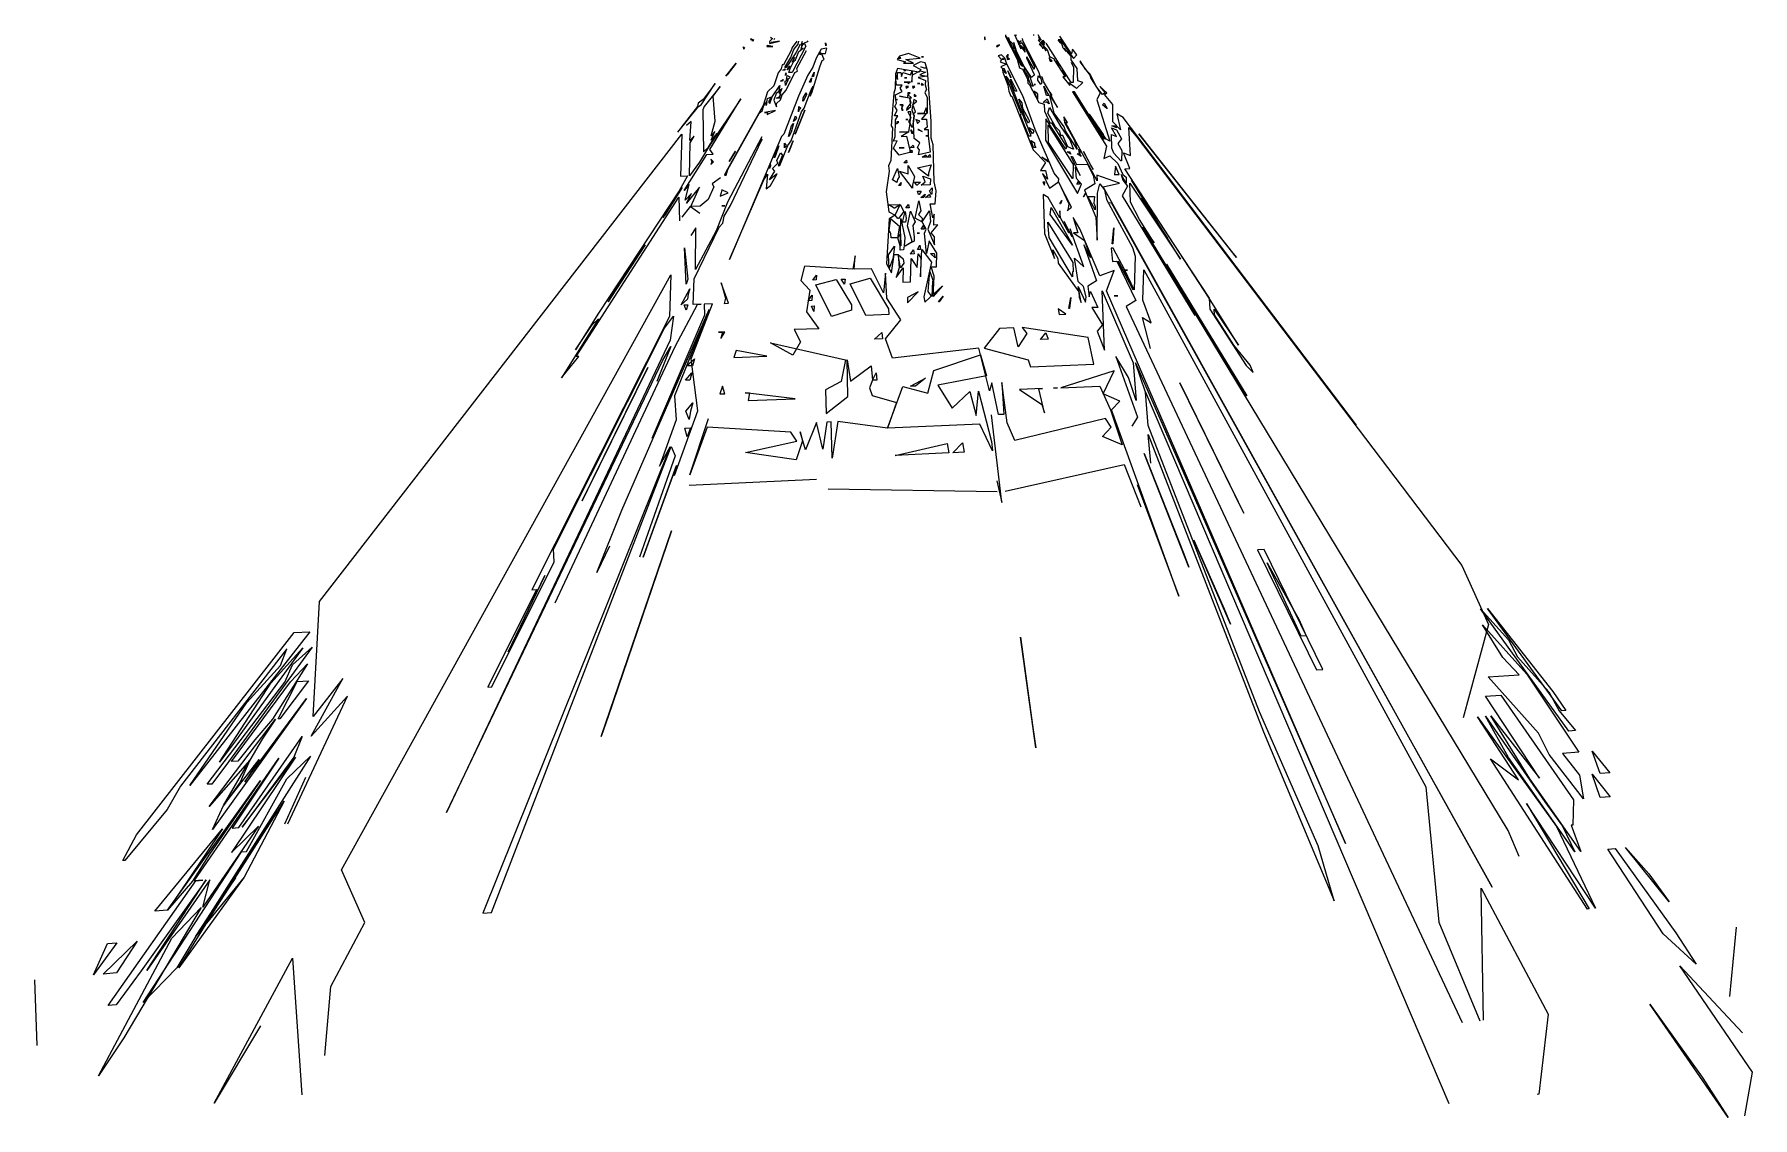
# Model space of a CAD drawing. Extents: x -18672 to 28921, y -19366 to 10644.
import ezdxf

# ---------------------------------------------------------------- set-up
doc = ezdxf.new("R2010")
doc.units = 0

msp = doc.modelspace()

# ---------------------------------------------------------------- linework, layer by layer
for p, q in [((1179.6297, 10525.19), (1165.9606, 10497.7792)), ((1165.9606, 10497.7792), (1192.0582, 10498.0846)), ((1192.0582, 10498.0846), (1179.6297, 10525.19)), ((1218.1519, 10498.3899), (1204.6111, 10470.7081)), ((1204.6111, 10470.7081), (1257.0534, 10471.326)), ((1257.0534, 10471.326), (1218.1519, 10498.3899)), ((1775.8388, 10532.1196), (1691.0413, 10448.6772)), ((1758.5866, 10531.9191), (1717.6983, 10558.3817)), ((1717.6983, 10558.3817), (1775.8388, 10532.1196)), ((1836.2077, 10532.8212), (1808.5423, 10505.299)), ((7652.479, 10573.6877), (7647.9157, 10519.3512)), ((7647.9157, 10519.3512), (7666.8508, 10492.0215)), ((7666.8508, 10492.0215), (7652.479, 10573.6877)), ((8227.9682, 10633.536), (8229.2253, 10580.4371)), ((8229.2253, 10580.4371), (8546.9158, 9955.2056)), ((8324.6044, 10387.0209), (8245.913, 10580.6324)), ((8245.913, 10580.6324), (8336.3542, 10415.8162)), ((8417.5495, 10270.5473), (8309.514, 10554.4251)), ((8475.6305, 10636.395), (8654.0708, 10243.3692)), ((8516.8719, 10636.8711), (8523.08, 10610.5416)), ((8599.2066, 10361.4664), (8572.0651, 10475.0744)), ((8572.0651, 10475.0744), (8626.8281, 10390.7332)), ((8648.5258, 10475.9942), (8655.5968, 10448.0397)), ((8715.3451, 10448.7634), (8701.8511, 10531.8554)), ((9011.3643, 10616.2169), (9010.9778, 10642.575)), ((9126.0593, 10643.9035), (9198.3522, 10510.3174)), ((9182.7737, 10482.4209), (9131.9665, 10481.8097)), ((9131.9665, 10481.8097), (9381.0554, 10222.1962)), ((9198.3522, 10510.3174), (9145.6501, 10564.2773)), ((9145.6501, 10564.2773), (9182.7737, 10482.4209)), ((9182.7737, 10482.4209), (9198.3522, 10510.3174)), ((9225.1012, 10482.93), (9182.7737, 10482.4209)), ((9198.3522, 10510.3174), (9225.1012, 10482.93)), ((9270.8662, 10427.2153), (9258.9556, 10483.3373)), ((9258.9556, 10483.3373), (9315.581, 10399.1935)), ((9753.1828, 10404.5687), (9681.5562, 10488.4209)), ((9681.5562, 10488.4209), (9766.0064, 10433.2549)), ((9757.5107, 10489.3346), (9689.9973, 10488.5224)), ((10050.8044, 10106.0015), (9732.7598, 10598.0322)), ((9827.7568, 10258.3042), (9757.5107, 10489.3346)), ((981.7116, 10237.3424), (967.0026, 10296.6444)), ((967.0026, 10296.6444), (997.001, 10267.4282)), ((997.001, 10267.4282), (981.7116, 10237.3424)), ((1627.4998, 10333.9826), (1615.6944, 10304.6126)), ((1615.6944, 10304.6126), (1786.4671, 10306.7102)), ((1786.4671, 10306.7102), (1627.4998, 10333.9826)), ((1686.1533, 10392.2413), (1971.1639, 10452.0006)), ((1697.4153, 10420.7082), (1686.1533, 10392.2413)), ((1691.0413, 10448.6772), (1697.4153, 10420.7082)), ((1971.1639, 10452.0006), (1732.6327, 10421.1289)), ((2291.3635, 10193.1446), (2074.9118, 9798.2888)), ((2113.4117, 9728.231), (2276.5151, 10003.4541)), ((2422.0656, 10133.0095), (2152.9719, 9728.7845)), ((2276.5151, 10003.4541), (2363.4888, 10224.4653)), ((2316.4442, 10283.7495), (2291.3635, 10193.1446)), ((2700.3356, 10317.9357), (2314.4724, 9584.9853)), ((2442.8301, 10457.5966), (2316.4442, 10283.7495)), ((2317.5778, 9870.5993), (2380.4178, 10004.8246)), ((2380.4178, 10004.8246), (2335.9534, 9904.7535)), ((2363.4888, 10224.4653), (2482.486, 10373.2637)), ((2411.4073, 9939.2923), (2503.3924, 10165.1023)), ((2528.606, 10344.9741), (2422.0656, 10133.0095)), ((2451.0003, 9697.0853), (2711.6092, 10198.4543)), ((2482.486, 10373.2637), (2503.8766, 10458.3209)), ((2503.3924, 10165.1023), (2624.6327, 10257.8086)), ((2517.9021, 10373.6927), (2528.606, 10344.9741)), ((2563.46, 10226.974), (2584.1343, 10316.5083)), ((2624.6327, 10257.8086), (2563.46, 10226.974)), ((2564.1955, 10345.4083), (2608.4768, 10459.5619)), ((2597.5615, 10374.6576), (2564.1955, 10345.4083)), ((2584.1343, 10316.5083), (2648.1829, 10403.8139)), ((2612.9749, 10403.3904), (2597.5615, 10374.6576)), ((2733.2856, 10433.0831), (2648.1829, 10403.8139)), ((2648.1829, 10403.8139), (2700.3356, 10317.9357)), ((2747.8439, 10461.2154), (2733.2856, 10433.0831)), ((3116.7002, 10233.9147), (2978.7097, 9979.9821)), ((3095.8301, 10078.6433), (3095.1114, 10141.6352)), ((3095.1114, 10141.6352), (3109.345, 10110.4881)), ((3109.345, 10110.4881), (3095.8301, 10078.6433)), ((3273.7932, 10265.8954), (3116.7002, 10233.9147)), ((3127.8449, 10110.7269), (3238.8017, 10112.1592)), ((3201.8638, 9949.8718), (3127.8449, 10110.7269)), ((3238.8017, 10112.1592), (3273.7932, 10265.8954)), ((3253.4376, 10324.7296), (3245.6076, 10411.0005)), ((3245.6076, 10411.0005), (3256.7076, 10353.8554)), ((3256.7076, 10353.8554), (3253.4376, 10324.7296)), ((5292.0483, 10043.2307), (5230.5179, 9943.7793)), ((5270.0313, 9977.5524), (5309.1002, 10010.9456)), ((5542.9391, 10110.4588), (5292.0483, 10043.2307)), ((5309.1002, 10010.9456), (5316.956, 9978.1804)), ((5860.3316, 9985.453), (5542.9391, 10110.4588)), ((5896.0184, 10018.7438), (5951.809, 10019.4851)), ((5905.3181, 10018.8674), (5896.0184, 10018.7438)), ((5951.809, 10019.4851), (5905.3181, 10018.8674)), ((8060.5745, 10354.8036), (7977.2345, 10324.4872)), ((7977.2345, 10324.4872), (7989.7694, 10295.0499)), ((7989.7694, 10295.0499), (8060.5745, 10354.8036)), ((8117.8456, 10080.5046), (8021.5348, 10046.9851)), ((8021.5348, 10046.9851), (8118.189, 9949.3826)), ((8206.2395, 9983.8993), (8117.8456, 10080.5046)), ((8256.3887, 10017.522), (8300.2977, 10082.9113)), ((8342.0095, 9952.4225), (8256.3887, 10017.522)), ((8300.2977, 10082.9113), (8271.1535, 9984.7745)), ((8350.5307, 10387.3394), (8324.6044, 10387.0209)), ((8336.3542, 10415.8162), (8350.5307, 10387.3394)), ((8365.0869, 10444.5207), (8419.6478, 10388.1883)), ((8660.2194, 9784.6132), (8417.5495, 10270.5473)), ((8419.6478, 10388.1883), (8459.1302, 10240.8886)), ((8459.1302, 10240.8886), (8451.6895, 10359.6417)), ((8451.6895, 10359.6417), (8498.8128, 10180.0563)), ((8534.6472, 10180.5188), (8456.6759, 10417.2839)), ((8498.8128, 10180.0563), (8698.4949, 9785.1527)), ((8727.1958, 9785.5573), (8534.6472, 10180.5188)), ((8751.4559, 10244.6084), (8599.2066, 10361.4664)), ((8655.5968, 10448.0397), (8621.4454, 10447.626)), ((8626.8281, 10390.7332), (8671.3212, 10419.9021)), ((8654.0708, 10243.3692), (8648.2594, 10303.311)), ((8648.2594, 10303.311), (8775.4769, 10152.486)), ((8671.3212, 10419.9021), (8778.0057, 10244.9462)), ((9153.9261, 9609.4956), (8715.3451, 10448.7634)), ((8775.4769, 10152.486), (8751.4559, 10244.6084)), ((8778.0057, 10244.9462), (9033.6095, 9754.2928)), ((8817.9315, 10025.0377), (8808.046, 9992.0131)), ((9025.067, 9681.7497), (8817.9315, 10025.0377)), ((9196.62, 10368.8564), (9162.0455, 10368.4287)), ((9162.0455, 10368.4287), (9253.4765, 10281.109)), ((9272.8285, 10251.2428), (9196.62, 10368.8564)), ((9229.642, 10398.1378), (9235.1069, 10455.0594)), ((9302.2237, 10340.9929), (9229.642, 10398.1378)), ((9235.1069, 10455.0594), (9262.3164, 10427.111)), ((9253.4765, 10281.109), (9272.8285, 10251.2428)), ((9262.3164, 10427.111), (9302.2237, 10340.9929)), ((9306.9891, 10399.0879), (9270.8662, 10427.2153)), ((9277.9805, 10311.2112), (9271.0301, 10281.3308)), ((9271.0301, 10281.3308), (9327.8593, 10221.5144)), ((9356.726, 10191.1303), (9277.9805, 10311.2112)), ((9315.581, 10399.1935), (9306.9891, 10399.0879)), ((9327.8593, 10221.5144), (9356.726, 10191.1303)), ((10049.5512, 9308.5348), (9349.9442, 10399.6156)), ((9381.0554, 10222.1962), (9441.6984, 10033.3863)), ((9441.6984, 10033.3863), (9576.9484, 9969.1954)), ((9447.3839, 9967.4356), (9444.5254, 10000.5944)), ((9444.5254, 10000.5944), (9450.2746, 9933.9039)), ((9783.2917, 10376.1134), (9753.1828, 10404.5687)), ((9766.0064, 10433.2549), (9783.2917, 10376.1134)), ((9795.6559, 10461.8494), (9791.5772, 10433.5668)), ((9791.5772, 10433.5668), (10112.6455, 9976.4712)), ((9904.7978, 10167.1686), (9827.7568, 10258.3042)), ((10044.8978, 10041.4596), (9854.1359, 10258.6399)), ((9854.1359, 10258.6399), (9904.7978, 10167.1686)), ((10045.0651, 9942.0421), (10044.8978, 10041.4596)), ((10079.8931, 10231.1525), (10050.8044, 10106.0015)), ((10202.0276, 10075.9569), (10079.8931, 10231.1525)), ((10112.6455, 9976.4712), (10202.0276, 10075.9569)), ((485.2716, 9482.5734), (765.2642, 9849.5159)), ((515.8069, 9521.2591), (485.2716, 9482.5734)), ((765.2642, 9849.5159), (515.8069, 9521.2591)), ((1929.8094, 9579.4386), (1809.4853, 9222.0936)), ((2013.5848, 9690.9193), (1929.8094, 9579.4386)), ((2045.5653, 9797.8843), (2013.5848, 9690.9193)), ((2074.9118, 9798.2888), (2045.5653, 9797.8843)), ((2062.7396, 9655.286), (2123.0439, 9692.4623)), ((2112.7765, 9655.9967), (2062.7396, 9655.286)), ((2123.0439, 9692.4623), (2112.7765, 9655.9967)), ((2143.0827, 9728.6461), (2113.4117, 9728.231)), ((2131.9465, 9506.6832), (2142.4936, 9582.5055)), ((2152.5229, 9545.0405), (2131.9465, 9506.6832)), ((2142.4936, 9582.5055), (2152.5229, 9545.0405)), ((2152.9719, 9728.7845), (2143.0827, 9728.6461)), ((2151.4352, 9099.9977), (2395.3436, 9586.1515)), ((2182.8034, 9656.9913), (2231.7009, 9765.369)), ((2232.0648, 9729.8911), (2182.8034, 9656.9913)), ((2223.4464, 9583.6728), (2262.254, 9694.4246)), ((2304.3608, 9584.8395), (2223.4464, 9583.6728)), ((2231.7009, 9765.369), (2261.1824, 9765.7785)), ((2261.1824, 9765.7785), (2232.0648, 9729.8911)), ((2262.254, 9694.4246), (2364.7604, 9905.1418)), ((2314.4724, 9584.9853), (2304.3608, 9584.8395)), ((2335.9534, 9904.7535), (2317.5778, 9870.5993)), ((2364.7604, 9905.1418), (2411.4073, 9939.2923)), ((2395.3436, 9586.1515), (2464.3391, 9624.2834)), ((2464.3391, 9624.2834), (2451.0003, 9697.0853)), ((2893.0299, 9739.1388), (2755.5826, 9515.8142)), ((2866.4293, 9023.8683), (3080.0016, 9741.7547)), ((2871.9668, 9479.0891), (2930.1477, 9593.8632)), ((2978.7097, 9979.9821), (2893.0299, 9739.1388)), ((2930.1477, 9593.8632), (2918.7818, 9518.2037)), ((3080.0016, 9741.7547), (3150.2704, 9915.7324)), ((3150.2704, 9915.7324), (3201.8638, 9949.8718)), ((5177.1926, 9551.2702), (5172.8415, 9147.8411)), ((5235.7778, 9700.3525), (5177.1926, 9551.2702)), ((5230.5179, 9943.7793), (5455.5036, 9879.2454)), ((5828.3973, 9598.4506), (5235.7778, 9700.3525)), ((5239.394, 9396.75), (5239.5932, 9589.8954)), ((5239.5932, 9589.8954), (5329.5436, 9591.2023)), ((5316.956, 9978.1804), (5270.0313, 9977.5524)), ((5329.5436, 9591.2023), (5345.2856, 9476.9734)), ((5345.2856, 9476.9734), (5379.4953, 9591.9281)), ((5379.4953, 9591.9281), (5599.2795, 9519.329)), ((5397.2307, 9844.0844), (5675.1619, 9847.9155)), ((5406.8222, 9844.2166), (5397.2307, 9844.0844)), ((5455.5036, 9879.2454), (5406.8222, 9844.2166)), ((5410.4877, 9629.6288), (5450.9815, 9667.0242)), ((5460.1227, 9630.3445), (5410.4877, 9629.6288)), ((5450.9815, 9667.0242), (5460.1227, 9630.3445)), ((5466.3716, 9946.9591), (5860.3316, 9985.453)), ((5675.1619, 9847.9155), (5466.3716, 9946.9591)), ((5599.2795, 9519.329), (5638.6881, 9632.9193)), ((5638.6881, 9632.9193), (5630.9413, 9322.1715)), ((5630.9413, 9322.1715), (5649.7469, 9520.0736)), ((5649.7469, 9520.0736), (5866.5805, 9636.2055)), ((5874.4968, 9884.9783), (5666.5123, 9777.943)), ((5666.5123, 9777.943), (5884.6254, 9673.23)), ((5884.6254, 9673.23), (5828.3973, 9598.4506)), ((6007.6242, 9601.0548), (5851.4656, 9523.0499)), ((5851.4656, 9523.0499), (6045.6231, 9487.3865)), ((5866.5805, 9636.2055), (6007.6242, 9601.0548)), ((6000.4304, 9852.399), (5874.4968, 9884.9783)), ((5970.9388, 9710.7939), (5881.1714, 9745.4385)), ((5881.1714, 9745.4385), (6010.0575, 9711.3495)), ((5980.7193, 9710.9328), (5970.9388, 9710.7939)), ((6010.0575, 9711.3495), (5980.7193, 9710.9328)), ((6064.4978, 9639.0594), (6000.4304, 9852.399)), ((6170.9239, 8240.6726), (6064.4978, 9639.0594)), ((8118.189, 9949.3826), (8080.611, 9881.0727)), ((8080.611, 9881.0727), (8252.1385, 9814.119)), ((8252.1385, 9814.119), (8099.4196, 9741.0246)), ((8099.4196, 9741.0246), (8133.3973, 9705.4113)), ((8118.189, 9949.3826), (8159.857, 9983.2739)), ((8183.5009, 9950.2697), (8118.189, 9949.3826)), ((8133.3973, 9705.4113), (8148.7738, 9594.7786)), ((8148.7738, 9594.7786), (8292.2857, 9239.456)), ((8159.857, 9983.2739), (8183.5009, 9950.2697)), ((8198.1869, 9595.5021), (8181.9507, 9706.1062)), ((8181.9507, 9706.1062), (8237.7069, 9596.0807)), ((8243.4825, 9558.3427), (8198.1869, 9595.5021)), ((8261.6766, 9814.2525), (8206.2395, 9983.8993)), ((8237.7069, 9596.0807), (8243.4825, 9558.3427)), ((8709.6585, 8939.2338), (8261.6766, 9814.2525)), ((8271.1535, 9984.7745), (8276.7594, 9951.5363)), ((8276.7594, 9951.5363), (8342.0095, 9952.4225)), ((8372.486, 9444.0641), (8290.9144, 9634.2308)), ((8290.9144, 9634.2308), (8365.8311, 9483.1597)), ((8546.9158, 9955.2056), (8618.2989, 9712.3506)), ((8618.2989, 9712.3506), (8694.3579, 9676.981)), ((8706.7549, 9749.6505), (8660.2194, 9784.6132)), ((8694.3579, 9676.981), (8836.3517, 9411.4494)), ((8698.4949, 9785.1527), (8706.7549, 9749.6505)), ((8947.817, 9452.7524), (8727.1958, 9785.5573)), ((8751.6993, 9640.926), (8753.82, 9714.29)), ((8877.2688, 9451.6871), (8751.6993, 9640.926)), ((8753.82, 9714.29), (8887.6276, 9490.9785)), ((8808.046, 9992.0131), (9017.3162, 9531.5717)), ((8927.9642, 9788.3874), (8817.2877, 9992.1377)), ((8817.2877, 9992.1377), (8918.4955, 9823.4421)), ((8918.4955, 9823.4421), (8927.9642, 9788.3874)), ((9017.3162, 9531.5717), (9007.8113, 9492.7794)), ((9033.6095, 9754.2928), (9025.067, 9681.7497)), ((9199.5319, 9456.5537), (9153.9261, 9609.4956)), ((9518.7246, 9900.896), (9447.3839, 9967.4356)), ((9450.2746, 9933.9039), (9462.5606, 9900.1218)), ((9462.5606, 9900.1218), (9518.7246, 9900.896)), ((9576.9484, 9969.1954), (9571.2633, 9935.5593)), ((9571.2633, 9935.5593), (9882.2823, 9466.8642)), ((9634.962, 9868.179), (9640.3486, 9902.5725)), ((9733.2318, 9764.2295), (9634.962, 9868.179)), ((9640.3486, 9902.5725), (9709.6144, 9799.4059)), ((9709.6144, 9799.4059), (9733.2318, 9764.2295)), ((9882.2823, 9466.8642), (9786.2762, 9655.9583)), ((9786.2762, 9655.9583), (9880.8176, 9544.4109)), ((9880.8176, 9544.4109), (9896.484, 9506.0955)), ((10216.0134, 9698.9227), (10045.0651, 9942.0421)), ((10048.3074, 9873.9191), (10112.6147, 9733.7352)), ((10112.6147, 9733.7352), (10100.8399, 9309.3341)), ((10226.0947, 9352.2252), (10216.0134, 9698.9227)), ((10293.7257, 9911.5788), (10292.0757, 9877.3044)), ((10292.0757, 9877.3044), (10562.3727, 9516.0735)), ((10456.2948, 9665.6936), (10293.7257, 9911.5788)), ((10562.4969, 9554.5465), (10456.2948, 9665.6936)), ((10748.8242, 9193.6939), (10562.4969, 9554.5465)), ((-204.6591, 8695.6575), (188.1719, 9279.8249)), ((188.1719, 9279.8249), (-146.5763, 8838.7353)), ((325.5804, 9199.1505), (-115.3404, 8648.5392)), ((130.612, 8934.9168), (325.5804, 9199.1505)), ((1635.6033, 9048.2245), (1514.3976, 8676.3184)), ((1809.4853, 9222.0936), (1635.6033, 9048.2245)), ((1759.6353, 8916.0511), (1980.7018, 9224.7408)), ((1943.0317, 9053.1318), (1875.3399, 9007.9199)), ((1980.7018, 9224.7408), (1943.0317, 9053.1318)), ((1963.6704, 9009.3413), (1977.1512, 9097.238)), ((2032.4906, 9141.1226), (1974.7085, 9009.519)), ((1977.1512, 9097.238), (2032.4906, 9141.1226)), ((1994.6228, 9347.7494), (2068.7102, 9388.8014)), ((2047.1135, 9348.5421), (1994.6228, 9347.7494)), ((2040.1034, 8965.8939), (2151.4352, 9099.9977)), ((2068.7102, 9388.8014), (2047.1135, 9348.5421)), ((2120.5734, 9349.6514), (2204.2695, 9390.8327)), ((2130.3753, 9227.0549), (2120.5734, 9349.6514)), ((2151.8478, 9268.8027), (2130.3753, 9227.0549)), ((2204.2695, 9390.8327), (2151.8478, 9268.8027)), ((2162.5705, 9390.2079), (2183.1502, 9507.4329)), ((2245.4915, 9430.8835), (2162.5705, 9390.2079)), ((2183.1502, 9507.4329), (2255.3264, 9469.9909)), ((2255.3264, 9469.9909), (2245.4915, 9430.8835)), ((2755.5826, 9515.8142), (2496.8913, 8928.1092)), ((2652.5079, 8597.2836), (2846.7946, 9111.0086)), ((2794.5429, 9319.4936), (2855.5432, 9439.9542)), ((2836.5957, 9320.1337), (2794.5429, 9319.4936)), ((2902.5931, 9197.1549), (2819.8312, 8933.391)), ((2842.9885, 9360.5609), (2836.5957, 9320.1337)), ((2855.5432, 9439.9542), (2842.9885, 9360.5609)), ((2846.7946, 9111.0086), (2902.5931, 9197.1549)), ((2912.9968, 9479.6945), (2871.9668, 9479.0891)), ((2918.7818, 9518.2037), (2912.9968, 9479.6945)), ((5172.8415, 9147.8411), (5132.1768, 9016.0558)), ((5184.1093, 8972.0597), (5362.438, 9064.0335)), ((5187.8811, 9395.9721), (5215.2336, 9513.6626)), ((5209.6614, 9233.1088), (5187.8811, 9395.9721)), ((5367.9809, 9235.5761), (5209.6614, 9233.1088)), ((5215.2336, 9513.6626), (5239.394, 9396.75)), ((5311.8211, 9150.0418), (5367.9809, 9235.5761)), ((5362.438, 9064.0335), (5311.8211, 9150.0418)), ((5599.7275, 9321.6927), (5422.7403, 9318.9777)), ((5422.7403, 9318.9777), (5516.4625, 9320.4154)), ((5425.6777, 9439.1034), (5497.2549, 9440.1759)), ((5435.9048, 9439.2566), (5425.6777, 9439.1034)), ((5497.2549, 9440.1759), (5435.9048, 9439.2566)), ((5536.3904, 9196.1644), (5462.1374, 9194.998)), ((5462.1374, 9194.998), (5472.0403, 9152.5788)), ((5472.0403, 9152.5788), (5536.3904, 9196.1644)), ((5516.4625, 9320.4154), (5526.5147, 9279.5636)), ((5526.5147, 9279.5636), (5599.7275, 9321.6927)), ((5716.5833, 9198.995), (5653.0077, 9197.9963)), ((5653.0077, 9197.9963), (5664.1029, 9155.6201)), ((5664.1029, 9155.6201), (5716.5833, 9198.995)), ((5788.1749, 9283.6092), (5850.9131, 9284.5793)), ((5798.6329, 9283.7709), (5788.1749, 9283.6092)), ((5850.9131, 9284.5793), (5798.6329, 9283.7709)), ((6045.6231, 9487.3865), (5803.6711, 9444.7674)), ((5803.6711, 9444.7674), (6012.8064, 9368.4753)), ((5903.177, 9285.3873), (5894.6427, 9243.7837)), ((5894.6427, 9243.7837), (5957.7318, 9244.7669)), ((5957.7318, 9244.7669), (5903.177, 9285.3873)), ((6039.8005, 9118.5263), (5991.4104, 9029.9949)), ((6012.8064, 9368.4753), (5999.7781, 9245.4222)), ((5999.7781, 9245.4222), (6039.8005, 9118.5263)), ((8658.9909, 8447.7822), (8235.1274, 9481.2012)), ((8235.1274, 9481.2012), (8324.6222, 9363.4922)), ((8292.2857, 9239.456), (8318.5645, 9067.7476)), ((8318.5645, 9067.7476), (8371.898, 8933.6183)), ((8324.6222, 9363.4922), (8913.7514, 7888.163)), ((8365.8311, 9483.1597), (8372.486, 9444.0641)), ((8382.6455, 9323.7231), (8379.2219, 9404.4919)), ((8379.2219, 9404.4919), (8543.1035, 9071.3902)), ((8489.6691, 9070.5234), (8382.6455, 9323.7231)), ((8532.418, 9071.2169), (8489.6691, 9070.5234)), ((8543.1035, 9071.3902), (8532.418, 9071.2169)), ((8836.3517, 9411.4494), (8844.8701, 9289.7608)), ((8844.8701, 9289.7608), (8896.2988, 9248.9443)), ((8847.0248, 9451.2303), (8877.2688, 9451.6871)), ((8948.3603, 9207.6256), (8847.0248, 9451.2303)), ((8887.6276, 9490.9785), (8979.4401, 9250.2504)), ((8896.2988, 9248.9443), (9150.1527, 8758.5188)), ((8997.7993, 9492.6293), (8947.817, 9452.7524)), ((9000.64, 9208.4535), (8948.3603, 9207.6256)), ((8979.4401, 9250.2504), (9000.64, 9208.4535)), ((9007.8113, 9492.7794), (8997.7993, 9492.6293)), ((9114.271, 8853.1809), (9012.5912, 9079.0066)), ((9012.5912, 9079.0066), (9077.4356, 9035.7364)), ((9020.9952, 9250.9031), (9062.5399, 9251.5558)), ((9052.1547, 9251.3926), (9020.9952, 9250.9031)), ((9062.5399, 9251.5558), (9052.1547, 9251.3926)), ((9121.3068, 9375.7132), (9127.9087, 9494.5789)), ((9207.8653, 9253.8386), (9121.3068, 9375.7132)), ((9127.9087, 9494.5789), (9201.1578, 9417.0017)), ((9239.7711, 9457.1613), (9199.5319, 9456.5537)), ((9201.1578, 9417.0017), (9237.0883, 9295.8732)), ((9226.7785, 9295.7125), (9207.8653, 9253.8386)), ((9237.0883, 9295.8732), (9226.7785, 9295.7125)), ((9276.1878, 9337.5384), (9239.7711, 9457.1613)), ((9513.1774, 8952.593), (9276.1878, 9337.5384)), ((9361.4566, 8950.0705), (9293.1039, 9213.0846)), ((9293.1039, 9213.0846), (9401.7532, 8996.1848)), ((9882.2823, 9466.8642), (9812.128, 9465.8047)), ((9812.128, 9465.8047), (10011.6384, 9224.4624)), ((9896.484, 9506.0955), (9882.2823, 9466.8642)), ((10011.6384, 9224.4624), (9977.7205, 9307.4154)), ((9977.7205, 9307.4154), (10154.3427, 9184.2045)), ((10090.5835, 9309.1743), (10049.5512, 9308.5348)), ((10135.356, 9053.0391), (10082.0864, 9052.1678)), ((10082.0864, 9052.1678), (11022.5168, 7550.9276)), ((10100.8399, 9309.3341), (10090.5835, 9309.1743)), ((10961.7755, 7743.555), (10135.356, 9053.0391)), ((10154.3427, 9184.2045), (10193.655, 9141.7762)), ((10193.655, 9141.7762), (10367.2869, 9313.4865)), ((10367.2869, 9313.4865), (10226.0947, 9352.2252)), ((10562.3727, 9516.0735), (10582.1989, 9438.021)), ((10582.1989, 9438.021), (10849.2509, 9020.0536)), ((10915.456, 8975.9072), (10748.8242, 9193.6939)), ((11030.6389, 9023.0447), (10842.4958, 9195.1891)), ((10842.4958, 9195.1891), (10987.9772, 9022.3412)), ((-848.2385, 7937.56), (-279.1696, 8645.7467)), ((-302.5866, 8645.3475), (-766.2789, 8055.0894)), ((-281.2907, 8742.3715), (-302.5866, 8645.3475)), ((-146.5763, 8838.7353), (-281.2907, 8742.3715)), ((-279.1696, 8645.7467), (-204.6591, 8695.6575)), ((-115.3404, 8648.5392), (-158.3695, 8548.5591)), ((898.4633, 8855.9677), (2.2108, 7520.6655)), ((39.6392, 7455.7082), (898.4633, 8855.9677)), ((186.9539, 8240.2891), (130.612, 8934.9168)), ((1514.3976, 8676.3184), (477.1796, 6824.5497)), ((1489.1595, 8526.7213), (1537.5674, 8676.7134)), ((1537.5674, 8676.7134), (1614.4776, 8774.1519)), ((1595.4784, 8677.7005), (1632.9796, 8868.0797)), ((1614.4776, 8774.1519), (1595.4784, 8677.7005)), ((1632.9796, 8868.0797), (1748.4402, 8915.868)), ((1748.4402, 8915.868), (1660.1758, 8774.9179)), ((1660.1758, 8774.9179), (1702.7858, 8727.9002)), ((1702.7858, 8727.9002), (1759.6353, 8916.0511)), ((1875.3399, 9007.9199), (1810.971, 8824.537)), ((1810.971, 8824.537), (1882.8286, 8633.6023)), ((1880.8717, 8872.1674), (1972.2025, 8919.5278)), ((1993.431, 8874.0234), (1880.8717, 8872.1674)), ((1882.8286, 8633.6023), (1886.6238, 8731.0077)), ((1886.6238, 8731.0077), (1992.2844, 8827.5515)), ((1974.7085, 9009.519), (1963.6704, 9009.3413)), ((1972.2025, 8919.5278), (1996.7826, 9009.8742)), ((1992.2844, 8827.5515), (2040.1034, 8965.8939)), ((2016.9198, 8920.2591), (1993.431, 8874.0234)), ((1996.7826, 9009.8742), (2016.9198, 8920.2591)), ((2496.8913, 8928.1092), (2084.2827, 7875.0742)), ((2493.5304, 8493.3405), (2498.5616, 8644.186)), ((2498.5616, 8644.186), (2559.1646, 8595.6656)), ((2559.1646, 8595.6656), (2503.067, 8544.4462)), ((2576.3629, 8494.801), (2652.5079, 8597.2836)), ((2617.0224, 8790.9583), (2622.3936, 8884.3949)), ((2647.9345, 8838.4523), (2617.0224, 8790.9583)), ((2622.3936, 8884.3949), (2701.6476, 9021.2167)), ((2716.1334, 8976.861), (2647.9345, 8838.4523)), ((2701.6476, 9021.2167), (2716.1334, 8976.861)), ((2819.8312, 8933.391), (2866.4293, 9023.8683)), ((5132.1768, 9016.0558), (5060.5131, 8107.6873)), ((5165.075, 8640.8372), (5204.7093, 8739.2207)), ((5229.1949, 8541.5738), (5165.075, 8640.8372)), ((5187.3561, 8834.047), (5184.1093, 8972.0597)), ((5187.3561, 8834.047), (5232.1034, 8834.7971)), ((5232.1034, 8834.7971), (5187.3561, 8834.047)), ((5204.7093, 8739.2207), (5187.3561, 8834.047)), ((5511.9862, 8886.0697), (5291.8898, 8928.4142)), ((5291.8898, 8928.4142), (5567.4451, 8886.9917)), ((5396.0629, 8693.9905), (5304.8364, 8692.4224)), ((5304.8364, 8692.4224), (5361.8587, 8693.4026)), ((5361.8587, 8693.4026), (5347.2556, 8594.1677)), ((5347.2556, 8594.1677), (5357.2609, 8543.8318)), ((5358.8144, 8594.3698), (5396.0629, 8693.9905)), ((5392.1712, 8544.4473), (5358.8144, 8594.3698)), ((5485.2299, 8546.088), (5601.2539, 8648.398)), ((5497.4584, 8596.7935), (5485.2299, 8546.088)), ((5601.0327, 8745.9761), (5497.4584, 8596.7935)), ((5524.2687, 9022.4166), (5511.9862, 8886.0697)), ((5523.8774, 8977.6167), (5589.5289, 9023.4753)), ((5622.8859, 8887.9135), (5523.8774, 8977.6167)), ((5589.5289, 9023.4753), (5524.2687, 9022.4166)), ((5567.4451, 8886.9917), (5601.0327, 8745.9761)), ((5578.5347, 8887.1761), (5622.8859, 8887.9135)), ((5601.2539, 8648.398), (5578.5347, 8887.1761)), ((5690.0814, 8842.4746), (5636.341, 8548.7523)), ((5658.065, 8698.494), (5769.3668, 8796.64)), ((5730.2651, 8499.2549), (5658.065, 8698.494)), ((5769.3668, 8796.64), (5690.0814, 8842.4746)), ((5754.755, 8936.0467), (5698.9745, 8980.4805)), ((5698.9745, 8980.4805), (5699.7185, 8935.1392)), ((5699.7185, 8935.1392), (5754.755, 8936.0467)), ((6027.8746, 8606.0661), (5966.5953, 8451.6276)), ((5991.4104, 9029.9949), (6054.6996, 8895.0928)), ((6060.63, 8453.3143), (6027.8746, 8606.0661)), ((6054.6996, 8895.0928), (6060.63, 8453.3143)), ((8371.898, 8933.6183), (8404.6143, 8934.1622)), ((8404.6143, 8934.1622), (8991.8932, 7441.3569)), ((8773.2186, 8343.3834), (8596.3527, 8844.4262)), ((8596.3527, 8844.4262), (8681.2687, 8750.4592)), ((8681.2687, 8750.4592), (8698.8844, 8602.7489)), ((8698.8844, 8602.7489), (8867.197, 8290.7514)), ((9049.5756, 8010.3583), (8709.6585, 8939.2338)), ((9077.4356, 9035.7364), (9110.7393, 8991.386)), ((9110.7393, 8991.386), (9114.271, 8853.1809)), ((9150.1527, 8758.5188), (9297.4656, 8712.4692)), ((9272.7386, 8760.6259), (9378.122, 8857.641)), ((9350.7009, 8761.966), (9272.7386, 8760.6259)), ((9297.4656, 8712.4692), (9307.6001, 8511.5537)), ((9361.8354, 8762.1573), (9350.7009, 8761.966)), ((9426.4967, 8951.1519), (9361.4566, 8950.0705)), ((9431.9787, 8714.8009), (9361.8354, 8762.1573)), ((9378.122, 8857.641), (9431.9787, 8714.8009)), ((9401.7532, 8996.1848), (9426.4967, 8951.1519)), ((9403.0487, 8461.244), (9450.1784, 8615.9951)), ((9450.1784, 8615.9951), (9756.2782, 8082.3922)), ((9506.0932, 8906.4455), (9452.215, 9041.8661)), ((9452.215, 9041.8661), (9513.1774, 8952.593)), ((9576.9587, 8464.3904), (9459.0072, 8951.6924)), ((9459.0072, 8951.6924), (9665.8348, 8619.7974)), ((9665.8348, 8619.7974), (9506.0932, 8906.4455)), ((10849.2509, 9020.0536), (10757.6901, 8833.8726)), ((10757.6901, 8833.8726), (11117.5731, 7683.1265)), ((10987.9772, 9022.3412), (10915.456, 8975.9072)), ((10917.8743, 8691.552), (10960.0228, 8741.2885)), ((11035.8209, 8593.6029), (10917.8743, 8691.552)), ((10960.0228, 8741.2885), (11047.1483, 8593.8043)), ((10969.1545, 8976.7999), (11030.6389, 9023.0447)), ((11197.1684, 8696.4345), (10969.1545, 8976.7999)), ((11047.1483, 8593.8043), (11035.8209, 8593.6029)), ((11201.6097, 8223.7887), (11197.1684, 8696.4345)), ((-480.4863, 8228.108), (-606.7302, 8114.7889)), ((-516.3085, 7701.634), (-480.4863, 8228.108)), ((-158.3695, 8548.5591), (-141.6807, 7385.2013)), ((70.2312, 7835.956), (186.9539, 8240.2891)), ((534.6554, 6901.6727), (1413.0308, 8474.2899)), ((1413.0308, 8474.2899), (1489.1595, 8526.7213)), ((1855.3327, 8533.1227), (1555.9064, 8476.809)), ((1555.9064, 8476.809), (1639.1954, 8478.2775)), ((1623.5505, 8426.2258), (1855.3327, 8533.1227)), ((1639.1954, 8478.2775), (1623.5505, 8426.2258)), ((2212.9149, 7817.0524), (2298.4626, 8112.5174)), ((2359.3147, 8169.8783), (2288.6211, 7938.6567)), ((2292.2826, 7694.8353), (2576.3629, 8494.801)), ((2298.4626, 8112.5174), (2359.3147, 8169.8783)), ((2357.9552, 8225.2736), (2414.0343, 8387.907)), ((2417.5063, 8280.9977), (2357.9552, 8225.2736)), ((2404.8513, 7881.3004), (2667.5525, 8547.3217)), ((2414.0343, 8387.907), (2439.938, 8335.2646)), ((2439.938, 8335.2646), (2417.5063, 8280.9977)), ((2667.5525, 8547.3217), (2428.5368, 7941.3497)), ((2503.067, 8544.4462), (2493.5304, 8493.3405)), ((5060.5131, 8107.6873), (5093.9449, 8050.9097)), ((5150.3327, 8384.3022), (5229.1949, 8541.5738)), ((5245.486, 8386.0237), (5150.3327, 8384.3022)), ((5168.6896, 7814.0847), (5180.3397, 8277.2358)), ((5180.3397, 8277.2358), (5245.486, 8386.0237)), ((5211.2076, 8167.0973), (5274.6209, 8224.0253)), ((5213.8879, 8222.8973), (5211.2076, 8167.0973)), ((5274.6209, 8224.0253), (5213.8879, 8222.8973)), ((5357.2609, 8543.8318), (5392.1712, 8544.4473)), ((5469.6449, 8282.5621), (5517.8144, 8283.449)), ((5481.6886, 8282.7839), (5469.6449, 8282.5621)), ((5517.8144, 8283.449), (5481.6886, 8282.7839)), ((5601.5972, 8496.9669), (5519.6666, 8495.5099)), ((5519.6666, 8495.5099), (5601.9551, 8339.1153)), ((5577.9099, 8173.9687), (5539.9835, 7942.1929)), ((5601.9551, 8339.1153), (5541.5869, 8228.9837)), ((5541.5869, 8228.9837), (5577.9099, 8173.9687)), ((5590.1196, 8174.1975), (5601.5972, 8496.9669)), ((5652.1281, 8061.5573), (5590.1196, 8174.1975)), ((5636.341, 8548.7523), (5684.8739, 8393.9733)), ((5684.8739, 8393.9733), (5652.1281, 8061.5573)), ((5672.3985, 8446.3508), (5730.2651, 8499.2549)), ((5708.5921, 8394.4024), (5672.3985, 8446.3508)), ((5675.5628, 8175.7985), (5708.5921, 8394.4024)), ((5693.2489, 7762.7293), (5675.5628, 8175.7985)), ((5856.5489, 8234.8336), (5746.4315, 8287.658)), ((5746.4315, 8287.658), (5771.8093, 8233.2597)), ((5771.8093, 8233.2597), (5785.3549, 8177.8558)), ((5785.3549, 8177.8558), (5856.5489, 8234.8336)), ((5790.1388, 8448.4626), (6025.3731, 8452.6819)), ((5966.5953, 8451.6276), (5790.1388, 8448.4626)), ((6025.3731, 8452.6819), (5902.6755, 8290.5345)), ((5902.6755, 8290.5345), (6034.769, 8292.9665)), ((6034.769, 8292.9665), (6060.2925, 8069.3432)), ((6168.0776, 7772.2084), (6170.9239, 8240.6726)), ((8645.315, 8394.658), (8658.9909, 8447.7822)), ((8875.7756, 7826.2626), (8645.315, 8394.658)), ((8866.233, 8179.6369), (8773.2186, 8343.3834)), ((8890.6636, 8236.044), (8866.233, 8179.6369)), ((8867.197, 8290.7514), (8890.6636, 8236.044)), ((9307.6001, 8511.5537), (9456.1565, 8190.7897)), ((9342.0244, 8299.5706), (9335.2253, 7710.4751)), ((9900.4731, 7460.5477), (9342.0244, 8299.5706)), ((9610.1326, 8079.5792), (9403.0487, 8461.244)), ((9415.5426, 7648.1856), (9411.5494, 8133.2699)), ((9411.5494, 8133.2699), (10100.4663, 7040.08)), ((9456.1565, 8190.7897), (9504.2216, 8191.6984)), ((9504.2216, 8191.6984), (9918.9068, 7527.8389)), ((9853.6374, 8084.2661), (9576.9587, 8464.3904)), ((9948.1686, 8200.0915), (9844.4498, 8363.1056)), ((9844.4498, 8363.1056), (9864.2692, 8198.5054)), ((9864.2692, 8198.5054), (10125.0697, 7726.5385)), ((9888.2448, 8198.9586), (9948.1686, 8200.0915)), ((10769.7126, 6586.4228), (9888.2448, 8198.9586)), ((11012.3498, 7744.5835), (10547.2646, 8429.3694)), ((10547.2646, 8429.3694), (10931.1131, 7867.2936)), ((11174.5155, 8109.69), (11271.0485, 8111.5481)), ((11300.4558, 8054.0762), (11174.5155, 8109.69)), ((11415.9524, 7997.4327), (11201.6097, 8223.7887)), ((11271.0485, 8111.5481), (11300.4558, 8054.0762)), ((11485.5689, 8339.3834), (11311.2424, 8443.3124)), ((11311.2424, 8443.3124), (11415.9524, 7997.4327)), ((17945.9964, -180.0645), (11485.5689, 8339.3834)), ((-10769.7488, -5071.4677), (-741.128, 7880.3408)), ((-741.128, 7880.3408), (-776.9724, 6719.0499)), ((-525.3347, 6724.7424), (-510.2253, 7638.8884)), ((-397.932, 7826.8631), (-516.3085, 7701.634)), ((-510.2253, 7638.8884), (-397.932, 7826.8631)), ((2.2108, 7520.6655), (227.5372, 7898.9854)), ((177.9031, 7957.1341), (70.2312, 7835.956)), ((77.9195, 7713.388), (177.9031, 7957.1341)), ((227.5372, 7898.9854), (77.9195, 7713.388)), ((1474.8128, 7802.5855), (528.8674, 5991.1595)), ((610.0014, 5901.2811), (1482.6444, 7741.1738)), ((2018.9868, 7813.2514), (633.9608, 4532.2573)), ((1359.6688, 7548.2727), (1474.8128, 7802.5855)), ((1482.6444, 7741.1738), (1359.6688, 7548.2727)), ((2084.2827, 7875.0742), (2018.9868, 7813.2514)), ((2107.2305, 7498.1537), (2108.1649, 7627.8166)), ((2108.1649, 7627.8166), (2147.6821, 7564.2989)), ((2200.9753, 7565.3828), (2292.2826, 7694.8353)), ((2263.8754, 7878.5623), (2212.9149, 7817.0524)), ((2215.389, 7366.6733), (2344.7209, 7695.8821)), ((2344.7209, 7695.8821), (2242.0749, 7434.601)), ((2288.6211, 7938.6567), (2263.8754, 7878.5623)), ((2428.5368, 7941.3497), (2404.8513, 7881.3004)), ((5093.9449, 8050.9097), (5051.6185, 7147.8455)), ((5123.3301, 7688.5687), (5168.6896, 7814.0847)), ((5227.2463, 7690.6625), (5123.3301, 7688.5687)), ((5125.7591, 7494.3609), (5227.2463, 7690.6625)), ((5288.2745, 7937.304), (5552.5591, 7942.4371)), ((5539.9835, 7942.1929), (5288.2745, 7937.304)), ((5552.5591, 7942.4371), (5334.9295, 7817.373)), ((5334.9295, 7817.373), (5488.2367, 7820.4054)), ((5488.2367, 7820.4054), (5577.2643, 7437.0072)), ((5640.9803, 7884.2428), (5602.7183, 8002.4455)), ((5602.7183, 8002.4455), (5640.5621, 7944.1464)), ((5640.5621, 7944.1464), (5640.9803, 7884.2428)), ((5851.4472, 7639.624), (5693.2489, 7762.7293)), ((5789.4061, 7508.1139), (5851.4472, 7639.624)), ((5814.7218, 8006.5261), (5802.2584, 8006.2862)), ((5802.2584, 8006.2862), (5916.8447, 7949.5125)), ((5916.8447, 7949.5125), (5814.7218, 8006.5261)), ((6060.2925, 8069.3432), (5976.6626, 8009.6431)), ((5976.6626, 8009.6431), (6088.6844, 8011.7993)), ((6087.3528, 7832.2561), (6023.7181, 7830.9974)), ((6023.7181, 7830.9974), (6087.3528, 7832.2561)), ((6088.6844, 8011.7993), (6087.3528, 7832.2561)), ((6087.3528, 7832.2561), (6142.204, 7381.1663)), ((6221.007, 7582.6052), (6168.0776, 7772.2084)), ((8926.2083, 7827.2694), (8875.7756, 7826.2626)), ((8976.3, 7889.4002), (8877.4787, 8065.4773)), ((8877.4787, 8065.4773), (8975.6632, 8008.9227)), ((8913.7514, 7888.163), (8926.2083, 7827.2694)), ((9004.5302, 7508.7092), (8938.8967, 7702.4148)), ((8938.8967, 7702.4148), (9029.2116, 7640.2547)), ((8975.6632, 8008.9227), (9013.2162, 7950.3389)), ((9013.2162, 7950.3389), (8976.3, 7889.4002)), ((9029.2116, 7640.2547), (9029.9623, 7575.2695)), ((9578.545, 6799.2832), (9049.5756, 8010.3583)), ((9335.2253, 7710.4751), (10221.6498, 6231.8523)), ((10079.3627, 6651.6755), (9415.5426, 7648.1856)), ((9731.5045, 7964.4174), (9610.1326, 8079.5792)), ((9756.156, 7843.8377), (9731.5045, 7964.4174)), ((9818.8629, 7845.0896), (9756.156, 7843.8377)), ((9756.2782, 8082.3922), (10010.6468, 7724.2115)), ((9957.9826, 7528.6565), (9818.8629, 7845.0896)), ((9892.0767, 7967.5646), (9853.6374, 8084.2661)), ((10215.344, 7467.1983), (9892.0767, 7967.5646)), ((10010.6468, 7724.2115), (10110.4531, 7464.9828)), ((10125.0697, 7726.5385), (10215.344, 7467.1983)), ((10931.1131, 7867.2936), (10961.7755, 7743.555)), ((11117.5731, 7683.1265), (11012.3498, 7744.5835)), ((11297.3503, 7812.9682), (11166.7449, 8051.4792)), ((11166.7449, 8051.4792), (11305.8176, 7995.2741)), ((11169.43, 7487.3503), (11167.5991, 7872.0146)), ((11167.5991, 7872.0146), (11297.3503, 7812.9682)), ((11305.8176, 7995.2741), (11441.611, 7753.3136)), ((11441.611, 7753.3136), (11339.7506, 7623.1363)), ((11339.7506, 7623.1363), (11449.7691, 7425.6073)), ((11690.2972, 7292.1946), (11640.3254, 8060.6774)), ((11640.3254, 8060.6774), (11847.4615, 7824.0523)), ((11847.4615, 7824.0523), (20864.1863, -4067.8574)), ((14621.646, 4459.9699), (11924.5737, 7887.1262)), ((11924.5737, 7887.1262), (14526.5462, 4580.8127)), ((-675.8719, 6313.9434), (-49.4867, 7319.2897)), ((2.2108, 7520.6655), (-245.3488, 7105.0161)), ((-141.6807, 7385.2013), (2.2108, 7520.6655)), ((-49.4867, 7319.2897), (130.0493, 7323.0458)), ((130.0493, 7323.0458), (39.6392, 7455.7082)), ((136.8014, 7113.245), (69.0539, 7182.905)), ((69.0539, 7182.905), (94.3822, 7112.3316)), ((574.519, 7122.6704), (747.5951, 7403.6302)), ((615.351, 7194.5552), (574.519, 7122.6704)), ((747.5951, 7403.6302), (615.351, 7194.5552)), ((1816.7062, 7289.8041), (1947.6844, 7560.2315)), ((1827.7673, 7220.4109), (1816.7062, 7289.8041)), ((1858.0315, 7290.677), (1827.7673, 7220.4109)), ((1947.6844, 7560.2315), (1858.0315, 7290.677)), ((1894.9897, 7151.1041), (1997.0742, 7362.1059)), ((1920.9712, 7079.7738), (1894.9897, 7151.1041)), ((2050.7504, 7294.7475), (1933.1562, 7006.9683)), ((1975.8126, 7007.9049), (2200.9753, 7565.3828)), ((1997.0742, 7362.1059), (2050.7504, 7294.7475)), ((2147.6821, 7564.2989), (2107.2305, 7498.1537)), ((2242.0749, 7434.601), (2215.389, 7366.6733)), ((5051.6185, 7147.8455), (4986.4336, 7000.3929)), ((5278.0508, 7293.9908), (5125.7591, 7494.3609)), ((5577.2049, 7369.2325), (5278.0508, 7293.9908)), ((5285.2723, 7497.6666), (5418.0851, 7500.4189)), ((5298.5583, 7497.9419), (5285.2723, 7497.6666)), ((5418.0851, 7500.4189), (5298.5583, 7497.9419)), ((5409.8528, 7083.3088), (5480.359, 7157.1679)), ((5480.359, 7157.1679), (5493.4259, 7085.1438)), ((5577.2049, 7369.2325), (5630.7294, 7438.1258)), ((5577.2643, 7437.0072), (5577.2049, 7369.2325)), ((5644.566, 7370.6553), (5577.2049, 7369.2325)), ((5590.5857, 7503.9937), (5669.4774, 7571.2829)), ((5683.3977, 7505.9171), (5590.5857, 7503.9937)), ((5630.7294, 7438.1258), (5644.566, 7370.6553)), ((5669.4774, 7571.2829), (5683.3977, 7505.9171)), ((5844.4205, 7442.5964), (5789.4061, 7508.1139)), ((5821.4641, 7305.5795), (5844.4205, 7442.5964)), ((6142.204, 7381.1663), (5821.4641, 7305.5795)), ((5919.0645, 7237.7545), (6024.7938, 7309.9156)), ((6042.0083, 7240.4019), (5919.0645, 7237.7545)), ((6024.7938, 7309.9156), (6042.0083, 7240.4019)), ((6055.6631, 7240.6959), (6133.1362, 7312.2261)), ((6151.2164, 7242.7534), (6055.6631, 7240.6959)), ((6133.1362, 7312.2261), (6151.2164, 7242.7534)), ((6254.5115, 6561.5571), (6221.007, 7582.6052)), ((8991.8932, 7441.3569), (9337.7476, 7096.8852)), ((9070.0092, 7510.0791), (9004.5302, 7508.7092)), ((9029.9623, 7575.2695), (9070.0092, 7510.0791)), ((9420.0659, 7098.7106), (9236.6314, 7238.843)), ((9236.6314, 7238.843), (9375.2507, 7170.3801)), ((9375.2507, 7170.3801), (9420.0659, 7098.7106)), ((9918.9068, 7527.8389), (9900.4731, 7460.5477)), ((9934.6887, 7393.297), (10000.8494, 7394.708)), ((10036.1336, 7326.4074), (9934.6887, 7393.297)), ((10097.3371, 7464.7058), (9957.9826, 7528.6565)), ((10000.8494, 7394.708), (10036.1336, 7326.4074)), ((10045.1044, 7256.4221), (10085.4253, 7257.2988)), ((10297.391, 6737.0331), (10045.1044, 7256.4221)), ((10085.4253, 7257.2988), (10196.8619, 7042.239)), ((10110.4531, 7464.9828), (10097.3371, 7464.7058)), ((10209.383, 7330.138), (10275.9695, 7331.5718)), ((10327.1459, 7262.5547), (10209.383, 7330.138)), ((10275.9695, 7331.5718), (10254.661, 7468.0288)), ((10254.661, 7468.0288), (10291.645, 7400.9094)), ((10291.645, 7400.9094), (10275.9695, 7331.5718)), ((10275.9695, 7331.5718), (10327.1459, 7262.5547)), ((10651.6963, 6901.4744), (10384.0644, 7402.8803)), ((10384.0644, 7402.8803), (10609.5765, 6976.6342)), ((11022.5168, 7550.9276), (10946.2472, 7204.8757)), ((10946.2472, 7204.8757), (11116.999, 7279.729)), ((11116.999, 7279.729), (11335.5996, 7067.743)), ((11231.8699, 7352.1552), (11169.43, 7487.3503)), ((11424.2608, 7143.1545), (11231.8699, 7352.1552)), ((11437.8124, 7143.455), (11424.2608, 7143.1545)), ((11449.7691, 7425.6073), (11437.8124, 7143.455)), ((11667.8732, 6924.6947), (11496.4244, 7357.8519)), ((11496.4244, 7357.8519), (11690.2972, 7292.1946)), ((-584.5105, 6723.4038), (-815.0364, 6310.6304)), ((-776.9724, 6719.0499), (-584.5105, 6723.4038)), ((-245.3488, 7105.0161), (-525.3347, 6724.7424)), ((63.0917, 7039.3767), (136.8014, 7113.245)), ((94.3822, 7112.3316), (63.0917, 7039.3767)), ((329.5493, 6665.6064), (101.088, 6499.2521)), ((477.1796, 6824.5497), (448.1321, 6746.764)), ((448.1321, 6746.764), (492.2496, 6747.762)), ((492.2496, 6747.762), (534.6554, 6901.6727)), ((1537.0012, 6613.6564), (1635.3314, 6773.6206)), ((1635.3314, 6773.6206), (1596.5687, 6368.0423)), ((1685.5896, 6617.0863), (1842.4447, 6855.1272)), ((1898.0375, 6779.5635), (1685.5896, 6617.0863)), ((1687.2717, 6927.2325), (1709.2574, 7075.1703)), ((1719.7143, 7002.2815), (1687.2717, 6927.2325)), ((1709.2574, 7075.1703), (1719.7143, 7002.2815)), ((1722.4799, 6454.7766), (1898.0375, 6779.5635)), ((1773.4055, 6929.1426), (1920.9712, 7079.7738)), ((1842.4447, 6855.1272), (1773.4055, 6929.1426)), ((1933.1562, 7006.9683), (1975.8126, 7007.9049)), ((5004.9595, 6849.8476), (4922.8283, 6276.8615)), ((4986.4336, 7000.3929), (5004.9595, 6849.8476)), ((5092.6915, 6615.6579), (5236.8508, 6931.1509)), ((5236.8508, 6931.1509), (5286.0576, 6700.1977)), ((5286.0576, 6700.1977), (5239.4631, 6619.0807)), ((5651.48, 6380.3308), (5291.1023, 6856.3207)), ((5291.1023, 6856.3207), (5533.511, 6784.5204)), ((5493.4259, 7085.1438), (5409.8528, 7083.3088)), ((5533.511, 6784.5204), (5534.7859, 7012.5528)), ((5534.7859, 7012.5528), (5707.2168, 6709.9195)), ((5707.2168, 6709.9195), (5650.892, 6464.5616)), ((5788.9662, 6943.5164), (6165.2948, 7026.5346)), ((6098.388, 6718.9491), (5788.9662, 6943.5164)), ((6004.2534, 6555.6607), (5939.1315, 6715.2729)), ((5939.1315, 6715.2729), (6146.6103, 6640.2356)), ((6165.2948, 7026.5346), (6094.0233, 6797.3285)), ((6094.0233, 6797.3285), (6098.388, 6718.9491)), ((9337.7476, 7096.8852), (9193.1859, 6868.1465)), ((9193.1859, 6868.1465), (9333.983, 6871.3638)), ((9387.7824, 6635.381), (9252.2291, 6791.7507)), ((9252.2291, 6791.7507), (9444.4578, 6386.7829)), ((9333.983, 6871.3638), (9387.7824, 6635.381)), ((9705.1128, 6642.8577), (9578.545, 6799.2832)), ((10100.4663, 7040.08), (10093.7402, 6652.0143)), ((10194.3476, 6654.3847), (10165.8306, 6966.5958)), ((10165.8306, 6966.5958), (10297.391, 6737.0331)), ((10196.8619, 7042.239), (10499.4565, 7049.0161)), ((10499.4565, 7049.0161), (10652.8847, 6745.3234)), ((10609.5765, 6976.6342), (10651.6963, 6901.4744)), ((10652.8847, 6745.3234), (10698.4902, 6501.7421)), ((11382.3089, 6518.1921), (10752.2869, 6747.6415)), ((10752.2869, 6747.6415), (10769.7126, 6586.4228)), ((11234.2535, 6758.8811), (11375.7425, 6762.1806)), ((11248.4078, 6759.2112), (11234.2535, 6758.8811)), ((11272.9827, 6991.6416), (11248.4078, 6759.2112)), ((11375.7425, 6762.1806), (11272.9827, 6991.6416)), ((11335.5996, 7067.743), (11474.7131, 6764.4887)), ((11570.954, 6522.7302), (11432.3044, 6763.4997)), ((11432.3044, 6763.4997), (11475.9985, 6603.237)), ((11474.7131, 6764.4887), (11568.0001, 6686.7497)), ((11529.0381, 6921.5223), (11667.8732, 6924.6947)), ((13870.4181, 3338.1406), (11529.0381, 6921.5223)), ((11568.0001, 6686.7497), (11570.954, 6522.7302)), ((-815.0364, 6310.6304), (-3046.3995, 2921.14)), ((-1260.1321, 5566.6471), (-727.4429, 6397.0533)), ((-727.4429, 6397.0533), (-1194.5762, 5666.0271)), ((-535.1417, 6484.4151), (-675.8719, 6313.9434)), ((-642.5948, 6052.6296), (-535.1417, 6484.4151)), ((-467.5798, 6233.1302), (-642.5948, 6052.6296)), ((-252.9897, 6408.232), (-604.406, 5963.0179)), ((-604.406, 5963.0179), (-467.5798, 6233.1302)), ((-484.7495, 5873.8024), (-252.9897, 6408.232)), ((143.9306, 6417.5839), (-8.8452, 6068.2)), ((101.088, 6499.2521), (143.9306, 6417.5839)), ((323.9342, 6165.0617), (541.8194, 6257.4124)), ((355.9153, 6252.9403), (323.9342, 6165.0617)), ((371.9653, 6338.8888), (355.9153, 6252.9403)), ((541.8194, 6257.4124), (371.9653, 6338.8888)), ((580.8005, 4409.7291), (1537.0012, 6613.6564)), ((1596.5687, 6368.0423), (1722.4799, 6454.7766)), ((4922.8283, 6276.8615), (4997.7378, 5728.9487)), ((5221.6451, 6537.2214), (5092.6915, 6615.6579)), ((5239.4631, 6619.0807), (5221.6451, 6537.2214)), ((5263.2305, 6455.3327), (5340.0073, 6540.0102)), ((5322.9286, 6456.7539), (5263.2305, 6455.3327)), ((5340.0073, 6540.0102), (5322.9286, 6456.7539)), ((5650.892, 6464.5616), (5651.48, 6380.3308)), ((5709.3556, 6548.7125), (5871.6132, 6552.5355)), ((5769.9936, 6467.397), (5709.3556, 6548.7125)), ((5784.8754, 6467.7513), (5769.9936, 6467.397)), ((5871.6132, 6552.5355), (5784.8754, 6467.7513)), ((5788.4632, 6297.9052), (5894.4639, 6300.4821)), ((5820.8723, 6211.4291), (5788.4632, 6297.9052)), ((5836.1534, 6211.8046), (5820.8723, 6211.4291)), ((5894.4639, 6300.4821), (5836.1534, 6211.8046)), ((5884.7008, 6124.1565), (6004.1549, 6215.9322)), ((5889.0111, 6470.2304), (6004.2534, 6555.6607)), ((6126.7946, 6475.8912), (5889.0111, 6470.2304)), ((6004.1549, 6215.9322), (5961.761, 6126.07)), ((6007.9802, 6127.2178), (6126.2327, 6218.9315)), ((6121.3841, 6305.9985), (6191.5245, 6393.3222)), ((6171.9891, 6220.0556), (6121.3841, 6305.9985)), ((6126.2327, 6218.9315), (6146.562, 6130.659)), ((6141.6449, 6476.2447), (6126.7946, 6475.8912)), ((6146.6103, 6640.2356), (6141.6449, 6476.2447)), ((6187.2384, 6220.4303), (6171.9891, 6220.0556)), ((6191.5245, 6393.3222), (6187.2384, 6220.4303)), ((6302.7006, 6310.4064), (6254.5115, 6561.5571)), ((6282.3657, 5951.6068), (6302.7006, 6310.4064)), ((9318.9401, 6551.885), (9260.6458, 6550.4972)), ((9260.6458, 6550.4972), (9307.6614, 6468.2842)), ((9412.868, 6122.2365), (9272.5846, 6208.285)), ((9272.5846, 6208.285), (9310.41, 5124.0637)), ((9307.6614, 6468.2842), (9318.9401, 6551.885)), ((9444.4578, 6386.7829), (9697.3577, 6560.8938)), ((9697.3577, 6560.8938), (9705.1128, 6642.8577)), ((10051.9353, 5860.0323), (9697.3577, 6560.8938)), ((9697.3577, 6560.8938), (9979.6113, 5952.667)), ((10093.7402, 6652.0143), (10079.3627, 6651.6755)), ((10333.6072, 6492.9645), (10194.3476, 6654.3847)), ((10202.0533, 6489.7998), (10248.8892, 6574.0238)), ((10275.1516, 6491.5583), (10202.0533, 6489.7998)), ((10221.6498, 6231.8523), (10333.6072, 6492.9645)), ((10248.8892, 6574.0238), (10275.1516, 6491.5583)), ((10384.9971, 6146.6373), (10431.821, 6237.0713)), ((10431.821, 6237.0713), (10400.1417, 6147.0175)), ((10698.4902, 6501.7421), (10418.3226, 6324.3829)), ((10418.3226, 6324.3829), (10725.7474, 5583.5726)), ((10768.5971, 4942.1116), (10776.527, 6245.6311)), ((10776.527, 6245.6311), (10844.2195, 6505.2478)), ((10844.2195, 6505.2478), (10967.5381, 6337.8765)), ((10934.7182, 6423.0114), (11382.3089, 6518.1921)), ((21704.7162, -12983.3455), (10934.7182, 6423.0114)), ((10967.5381, 6337.8765), (11023.9433, 6071.9178)), ((11609.0487, 6439.4044), (11456.8488, 6173.5412)), ((11475.9985, 6603.237), (11609.0487, 6439.4044)), ((11687.6793, 5996.4823), (11672.4433, 6525.1716)), ((11672.4433, 6525.1716), (13073.9886, 4412.6777)), ((13073.9886, 4412.6777), (11720.3357, 6609.0538)), ((11720.3357, 6609.0538), (13870.4181, 3338.1406)), ((-3663.3301, 1719.0309), (-821.7719, 6137.2095)), ((-821.7719, 6137.2095), (-805.373, 5479.005)), ((-727.0392, 5580.4732), (-500.9009, 5873.397)), ((-500.9009, 5873.397), (-238.9573, 5690.5406)), ((-226.5321, 5880.2838), (-484.7495, 5873.8024)), ((-8.8452, 6068.2), (-226.5321, 5880.2838)), ((528.8674, 5991.1595), (209.9626, 5196.4823)), ((369.1122, 5895.2347), (449.4462, 5897.2511)), ((385.182, 5895.638), (369.1122, 5895.2347)), ((449.4462, 5897.2511), (385.182, 5895.638)), ((433.3685, 5610.5691), (610.0014, 5901.2811)), ((4992.8913, 5918.8882), (5308.3065, 5926.8914)), ((5146.592, 5828.6906), (4992.8913, 5918.8882)), ((4997.7378, 5728.9487), (5170.6427, 5635.7239)), ((5162.5105, 5829.0989), (5146.592, 5828.6906)), ((5308.3065, 5926.8914), (5162.5105, 5829.0989)), ((5170.6427, 5635.7239), (5308.3065, 5926.8914)), ((5415.4117, 5739.7813), (5264.8807, 5538.6259)), ((5308.3065, 5926.8914), (5415.4117, 5739.7813)), ((5377.422, 5440.1323), (5447.4978, 5740.6135)), ((5447.4978, 5740.6135), (5477.5456, 5544.2657)), ((5464.6766, 5836.8501), (5544.4821, 5932.884)), ((5559.9854, 5839.2949), (5464.6766, 5836.8501)), ((5508.7718, 5340.2177), (5591.8096, 5744.3563)), ((5544.4821, 5932.884), (5559.9854, 5839.2949)), ((5591.8096, 5744.3563), (5723.9403, 5449.4258)), ((5722.5958, 5550.7642), (5825.2219, 6032.1852)), ((5880.0635, 5751.8323), (5818.2616, 5652.7075)), ((5825.2219, 6032.1852), (5880.0635, 5751.8323)), ((5946.3518, 6125.6874), (5884.7008, 6124.1565)), ((5921.6317, 5454.7278), (6119.8993, 5758.0526)), ((5961.761, 6126.07), (5946.3518, 6125.6874)), ((6146.562, 6130.659), (6007.9802, 6127.2178)), ((6119.8993, 5758.0526), (6151.9792, 5460.9056)), ((6141.3186, 5948.0279), (6282.3657, 5951.6068)), ((6211.6308, 5563.7331), (6141.3186, 5948.0279)), ((9730.8447, 5556.8896), (9412.868, 6122.2365)), ((9467.9229, 5650.0876), (9489.1304, 5845.4356)), ((9489.1304, 5845.4356), (10019.3866, 4920.5697)), ((9731.4083, 5755.3284), (9730.8447, 5556.8896)), ((9746.9388, 5557.3213), (9731.4083, 5755.3284)), ((9731.9508, 5946.314), (9785.9174, 6040.5046)), ((9747.4403, 5946.7114), (9731.9508, 5946.314)), ((9785.9174, 6040.5046), (9747.4403, 5946.7114)), ((9936.5102, 5760.7071), (10051.9353, 5860.0323)), ((9952.2768, 5761.1206), (9936.5102, 5760.7071)), ((9979.6113, 5952.667), (9952.2768, 5761.1206)), ((10400.1417, 6147.0175), (10384.9971, 6146.6373)), ((10506.1152, 6149.6775), (10687.6272, 6154.2335)), ((10707.3239, 5780.9214), (10506.1152, 6149.6775)), ((10687.6272, 6154.2335), (10674.1882, 5970.4843)), ((10674.1882, 5970.4843), (10706.1465, 5876.9997)), ((10706.1465, 5876.9997), (10707.3239, 5780.9214)), ((11023.9433, 6071.9178), (11741.1976, 4738.4209)), ((11089.5463, 5981.139), (11150.9926, 5982.7152)), ((11150.9926, 5982.7152), (21704.7162, -12983.3455)), ((11456.8488, 6173.5412), (13471.552, 2855.6741)), ((11934.4837, 5514.5214), (11687.6793, 5996.4823)), ((12710.9423, 4997.9593), (11980.5142, 6096.1894)), ((11980.5142, 6096.1894), (12639.3866, 5107.8619)), ((-1194.5762, 5666.0271), (-1260.1321, 5566.6471)), ((-350.6576, 5286.507), (-488.3181, 5070.1716)), ((-396.8748, 3868.8189), (297.2611, 5303.884)), ((-359.9405, 4131.5275), (-350.6576, 5286.507)), ((297.2611, 5303.884), (399.6744, 5409.6041)), ((399.6744, 5409.6041), (433.3685, 5610.5691)), ((5002.7714, 5531.675), (4933.4404, 4291.2856)), ((5002.2554, 5220.8241), (5051.9479, 5532.9791)), ((5170.6427, 5635.7239), (5002.7714, 5531.675)), ((5051.9479, 5532.9791), (5291.9543, 5334.3363)), ((5248.5108, 5538.1918), (5170.6427, 5635.7239)), ((5291.9543, 5334.3363), (5231.4282, 5009.5168)), ((5264.8807, 5538.6259), (5248.5108, 5538.1918)), ((5309.0206, 4668.2946), (5330.3446, 5540.362)), ((5330.3446, 5540.362), (5437.7429, 5015.3106)), ((5459.9909, 5442.3467), (5377.422, 5440.1323)), ((5477.5456, 5544.2657), (5459.9909, 5442.3467)), ((5644.4116, 4909.1064), (5508.7718, 5340.2177)), ((5723.9403, 5449.4258), (5658.7133, 5344.285)), ((5658.7133, 5344.285), (5695.2822, 5022.5429)), ((5905.1663, 5454.2862), (5722.5958, 5550.7642)), ((5818.2616, 5652.7075), (5918.38, 5555.9563)), ((5894.7426, 5245.3125), (5958.1972, 5352.4088)), ((5978.6964, 5247.616), (5894.7426, 5245.3125)), ((5918.38, 5555.9563), (5905.1663, 5454.2862)), ((6029.0486, 5248.9976), (5921.6317, 5454.7278)), ((5958.1972, 5352.4088), (5978.6964, 5247.616)), ((5982.6509, 5140.2596), (6029.0486, 5248.9976)), ((6151.9792, 5460.9056), (6079.3858, 5250.3788)), ((6079.3858, 5250.3788), (6257.0117, 4812.3912)), ((6169.0515, 5145.4335), (6356.6834, 5363.2181)), ((6254.0033, 5664.1347), (6211.6308, 5563.7331)), ((6240.5555, 5360.068), (6254.0033, 5664.1347)), ((6356.6834, 5363.2181), (6240.5555, 5360.068)), ((9432.9662, 5016.7545), (9397.0262, 5445.6904)), ((9397.0262, 5445.6904), (10096.5086, 4321.6941)), ((10082.4413, 4807.1941), (9467.9229, 5650.0876)), ((9980.6871, 5142.8866), (9746.9388, 5557.3213)), ((10075.84, 5035.0212), (9852.4107, 5458.0431)), ((9852.4107, 5458.0431), (9980.6871, 5142.8866)), ((10400.0578, 4202.8984), (10019.8572, 5252.3206)), ((10019.8572, 5252.3206), (10075.84, 5035.0212)), ((10284.4683, 5259.6654), (10100.6155, 5566.8068)), ((10100.6155, 5566.8068), (10231.3477, 5149.9257)), ((10840.9177, 3952.0659), (10284.4683, 5259.6654)), ((10725.7474, 5583.5726), (10768.5971, 4942.1116)), ((11182.0344, 4839.1906), (11223.7391, 5285.7368)), ((11223.7391, 5285.7368), (11199.158, 4839.6889)), ((12342.426, 4872.9563), (11934.4837, 5514.5214)), ((22152.9998, -11408.4647), (12026.9563, 5308.0318)), ((12026.9563, 5308.0318), (12342.426, 4872.9563)), ((-2780.2769, 3231.7161), (-1757.1007, 4813.2635)), ((-1757.1007, 4813.2635), (-2682.3462, 3380.5316)), ((209.9626, 5196.4823), (-359.9405, 4131.5275)), ((4983.1683, 4539.386), (5153.8418, 4780.672)), ((5047.5467, 5114.3039), (5002.2554, 5220.8241)), ((5059.3068, 5004.6833), (5047.5467, 5114.3039)), ((5231.4282, 5009.5168), (5059.3068, 5004.6833)), ((5153.8418, 4780.672), (5126.7701, 4543.6153)), ((5248.6308, 5009.9999), (5320.1115, 5121.8695)), ((5311.8796, 4785.216), (5248.6308, 5009.9999)), ((5329.4302, 4785.7207), (5311.8796, 4785.216)), ((5320.1115, 5121.8695), (5329.4302, 4785.7207)), ((5417.156, 4788.243), (5397.6754, 4670.8743)), ((5437.7429, 5015.3106), (5417.156, 4788.243)), ((5696.4157, 4910.584), (5452.2336, 4789.2516)), ((5452.2336, 4789.2516), (5644.4116, 4909.1064)), ((5695.2822, 5022.5429), (5696.4157, 4910.584)), ((5779.0696, 5134.6088), (5846.9573, 5136.4931)), ((5829.9879, 5136.0221), (5779.0696, 5134.6088)), ((5787.2044, 4682.2091), (5855.1026, 4800.8352)), ((5846.9573, 5136.4931), (5829.9879, 5136.0221)), ((5855.1026, 4800.8352), (5875.6084, 4684.7815)), ((6039.3731, 4570.4929), (5982.6509, 5140.2596)), ((6111.8723, 4922.3888), (6039.3731, 4570.4929)), ((6324.6654, 4578.8952), (6111.8723, 4922.3888)), ((6260.4885, 5038.4151), (6169.0515, 5145.4335)), ((6257.0117, 4812.3912), (6260.4885, 5038.4151)), ((9310.41, 5124.0637), (9584.9199, 4431.6708)), ((10079.9925, 3927.9157), (9432.9662, 5016.7545)), ((10019.3866, 4920.5697), (10082.4413, 4807.1941)), ((10231.3477, 5149.9257), (10114.4197, 5146.6421)), ((10114.4197, 5146.6421), (10411.4401, 4931.8423)), ((10581.5484, 4461.7497), (10392.4373, 4816.2145)), ((10392.4373, 4816.2145), (10750.1957, 3812.379)), ((10411.4401, 4931.8423), (10581.5484, 4461.7497)), ((11199.158, 4839.6889), (11182.0344, 4839.1906)), ((12639.3866, 5107.8619), (12710.9423, 4997.9593)), ((-621.5845, 3726.5967), (-660.6377, 4729.9545)), ((-660.6377, 4729.9545), (-571.1384, 3863.4268)), ((633.9608, 4532.2573), (580.8005, 4409.7291)), ((4064.8309, 4512.3394), (3996.1178, 4135.2829)), ((4033.4236, 4136.4229), (4064.8309, 4512.3394)), ((4933.4404, 4291.2856), (5069.0229, 4037.9451)), ((5000.5044, 4165.9742), (4983.1683, 4539.386)), ((5103.7301, 4420.999), (5000.5044, 4165.9742)), ((5069.0229, 4037.9451), (5144.7118, 4544.1437)), ((5126.7701, 4543.6153), (5103.7301, 4420.999)), ((5144.7118, 4544.1437), (5252.3217, 4547.313)), ((5252.3217, 4547.313), (5278.446, 4174.4674)), ((5315.4704, 4175.5987), (5252.3217, 4547.313)), ((5252.3217, 4547.313), (5393.6726, 4429.6429)), ((5397.6754, 4670.8743), (5309.0206, 4668.2946)), ((5409.9071, 4305.6658), (5315.4704, 4175.5987)), ((5393.6726, 4429.6429), (5409.9071, 4305.6658)), ((5592.6351, 4557.3358), (5681.0583, 4679.1204)), ((5699.9602, 4560.4967), (5592.6351, 4557.3358)), ((5593.1719, 3785.5138), (5610.8034, 4436.116)), ((5610.8034, 4436.116), (5777.5913, 4189.7199)), ((5681.0583, 4679.1204), (5699.9602, 4560.4967)), ((5777.5913, 4189.7199), (5807.217, 4563.6556)), ((5875.6084, 4684.7815), (5787.2044, 4682.2091)), ((5807.217, 4563.6556), (5881.8246, 4444.1958)), ((5876.2298, 3930.209), (5910.9571, 4685.8101)), ((5881.8246, 4444.1958), (5876.2298, 3930.209)), ((5910.9571, 4685.8101), (6176.7551, 4328.8098)), ((6176.7551, 4328.8098), (5968.8023, 3371.3724)), ((6146.4143, 4573.6455), (6253.3876, 4576.796)), ((6278.5363, 4456.0227), (6146.4143, 4573.6455)), ((6253.3876, 4576.796), (6278.5363, 4456.0227)), ((6312.0705, 4206.0521), (6324.6654, 4578.8952)), ((9584.9199, 4431.6708), (9536.2085, 4673.4804)), ((9536.2085, 4673.4804), (9674.1474, 4434.3637)), ((9674.1474, 4434.3637), (9682.2234, 4309.0347)), ((9682.2234, 4309.0347), (10254.7675, 3512.8146)), ((10096.5086, 4321.6941), (10104.0133, 4062.6888)), ((10243.4828, 3796.0885), (10137.3618, 4448.3439)), ((10137.3618, 4448.3439), (10400.0578, 4202.8984)), ((11205.6649, 4722.6486), (11153.7473, 4721.1196)), ((11153.7473, 4721.1196), (11190.2968, 4355.1173)), ((11190.2968, 4355.1173), (11315.3542, 4358.9387)), ((11532.3731, 4107.4472), (11205.6649, 4722.6486)), ((11315.3542, 4358.9387), (11834.6367, 3269.14)), ((11767.3554, 3562.7319), (11351.0676, 4360.03)), ((11351.0676, 4360.03), (11697.1812, 3703.2522)), ((11741.1976, 4738.4209), (11818.9916, 4499.0967)), ((11818.9916, 4499.0967), (11786.414, 3563.3608)), ((14526.5462, 4580.8127), (14621.646, 4459.9699)), ((-10165.3954, -12496.5841), (-1039.78, 3981.3997)), ((-1039.78, 3981.3997), (-1076.2959, 2831.5375)), ((-571.1384, 3863.4268), (-621.5845, 3726.5967)), ((-425.0871, 3160.3662), (-396.8748, 3868.8189)), ((2661.0434, 4222.703), (2562.1757, 3826.3615)), ((2562.1757, 3826.3615), (2807.0693, 3557.0127)), ((3996.1178, 4135.2829), (2661.0434, 4222.703)), ((2888.8301, 3836.5974), (2994.7586, 3973.7631)), ((2984.7858, 3839.6042), (2888.8301, 3836.5974)), ((2974.587, 3702.4056), (3540.2631, 3857.0103)), ((2994.7586, 3973.7631), (2984.7858, 3839.6042)), ((3540.2631, 3857.0103), (3964.9109, 3155.6145)), ((3674.0721, 3861.2033), (3788.6817, 3864.7947)), ((3768.2805, 3727.5957), (3674.0721, 3861.2033)), ((3788.6817, 3864.7947), (3768.2805, 3727.5957)), ((3922.7159, 3732.4972), (4474.7178, 3886.292)), ((4517.6544, 4151.2197), (4033.4236, 4136.4229)), ((4474.7178, 3886.292), (4985.083, 3036.9816)), ((4848.913, 3480.2016), (4517.6544, 4151.2197)), ((4900.261, 4032.7233), (4848.913, 3480.2016)), ((4939.5836, 3337.4069), (4900.261, 4032.7233)), ((5195.8647, 3908.8895), (5389.4948, 4177.8607)), ((5278.446, 4174.4674), (5195.8647, 3908.8895)), ((5389.4948, 4177.8607), (5382.8738, 3778.8394)), ((6081.356, 3520.3427), (6133.951, 4070.8962)), ((6133.951, 4070.8962), (6222.4982, 3805.4873)), ((6164.7972, 4201.5518), (6312.0705, 4206.0521)), ((6253.0281, 3942.0162), (6164.7972, 4201.5518)), ((6225.1291, 3379.8315), (6253.0281, 3942.0162)), ((10085.6211, 4062.1125), (10079.9925, 3927.9157)), ((10104.0133, 4062.6888), (10085.6211, 4062.1125)), ((10750.1957, 3812.379), (10505.5295, 3664.4397)), ((11240.3758, 4098.2973), (10840.9177, 3952.0659)), ((11022.3563, 3538.146), (11240.3758, 4098.2973)), ((11532.3731, 4107.4472), (11605.2922, 4109.7321)), ((11605.2922, 4109.7321), (11532.3731, 4107.4472)), ((11786.414, 3563.3608), (11532.3731, 4107.4472)), ((12029.6044, 3275.7482), (12060.3111, 4123.9904)), ((12060.3111, 4123.9904), (19868.479, -10202.0083)), ((14908.625, 629.8987), (12689.9609, 4273.7528)), ((12689.9609, 4273.7528), (14778.1381, 844.2057)), ((-2682.3462, 3380.5316), (-2780.2769, 3231.7161)), ((-753.2047, 3149.5379), (-514.6833, 3591.6638)), ((-565.6203, 3448.583), (-577.208, 3303.4709)), ((-514.6833, 3591.6638), (-565.6203, 3448.583)), ((555.5205, 3192.7274), (355.3625, 3757.2099)), ((355.3625, 3757.2099), (473.553, 3337.6946)), ((473.553, 3337.6946), (433.2507, 3188.6924)), ((2807.0693, 3557.0127), (2714.074, 2960.0081)), ((2761.6656, 3265.5329), (2874.0427, 3415.8794)), ((2874.0427, 3415.8794), (2862.1836, 3268.8502)), ((3407.2018, 2826.3186), (2974.587, 3702.4056)), ((4359.5661, 2859.0386), (3922.7159, 3732.4972)), ((5323.9733, 2732.0415), (4939.5836, 3337.4069)), ((5382.8738, 3778.8394), (5593.1719, 3785.5138)), ((5513.5116, 3207.4033), (5808.2563, 3511.4478)), ((5514.3445, 3356.3748), (5513.5116, 3207.4033)), ((5808.2563, 3511.4478), (5514.3445, 3356.3748)), ((5968.8023, 3371.3724), (5993.3062, 3223.4487)), ((5993.3062, 3223.4487), (6479.858, 3675.0904)), ((6185.7196, 3378.531), (6081.356, 3520.3427)), ((6203.4622, 3804.8831), (6185.7196, 3378.531)), ((6222.4982, 3805.4873), (6203.4622, 3804.8831)), ((6479.858, 3675.0904), (6225.1291, 3379.8315)), ((6372.1778, 3236.119), (6500.7379, 3388.927)), ((6500.7379, 3388.927), (6392.0948, 3236.7851)), ((9983.4645, 3052.2562), (10036.6581, 3358.6677)), ((10036.6581, 3358.6677), (10003.4292, 3052.9421)), ((10325.6614, 3217.9948), (10239.5536, 3655.7768)), ((10239.5536, 3655.7768), (10443.7375, 3221.9969)), ((10391.5919, 3660.7287), (10243.4828, 3796.0885)), ((10254.7675, 3512.8146), (10270.3401, 3366.4826)), ((10270.3401, 3366.4826), (10325.6614, 3217.9948)), ((10464.8248, 3372.9866), (10391.5919, 3660.7287)), ((10443.7375, 3221.9969), (10464.8248, 3372.9866)), ((10505.5295, 3664.4397), (10542.5551, 3375.5861)), ((10542.5551, 3375.5861), (10581.4258, 3523.5947)), ((10581.4258, 3523.5947), (10780.1912, 3079.6289)), ((10972.0467, 1896.4632), (10907.4437, 3534.3537)), ((10907.4437, 3534.3537), (11760.4599, 1545.7295)), ((17646.7102, -11772.1273), (11022.3563, 3538.146)), ((11240.4968, 3398.9269), (11337.2016, 3402.1609)), ((11259.8423, 3399.5738), (11240.4968, 3398.9269)), ((11337.2016, 3402.1609), (11259.8423, 3399.5738)), ((11697.1812, 3703.2522), (11767.3554, 3562.7319)), ((13870.4181, 3338.1406), (13891.0561, 3030.4369)), ((14682.0977, 2037.2139), (13870.4181, 3338.1406)), ((-3046.3995, 2921.14), (-3678.7305, 1900.1531)), ((-2402.337, -2533.2175), (20.2105, 3023.6946)), ((-110.3434, 2864.2775), (-1570.473, -548.6967)), ((20.2105, 3023.6946), (-937.4222, 632.0835)), ((-926.5719, 2000.1244), (-302.2043, 3164.4214)), ((-577.208, 3303.4709), (-753.2047, 3149.5379)), ((-671.1166, 3152.2469), (-568.5615, 3155.6313)), ((-621.9614, 3002.2189), (-671.1166, 3152.2469)), ((-568.5615, 3155.6313), (-621.9614, 3002.2189)), ((-480.5957, 1651.5896), (106.771, 3177.9181)), ((-199.8691, 3167.7986), (-425.0871, 3160.3662)), ((-302.2043, 3164.4214), (-199.8691, 3167.7986)), ((106.771, 3177.9181), (-118.0448, 3170.4989)), ((-118.0448, 3170.4989), (-110.3434, 2864.2775)), ((433.2507, 3188.6924), (555.5205, 3192.7274)), ((2714.074, 2960.0081), (3054.5081, 2487.784)), ((2862.1836, 3268.8502), (2761.6656, 3265.5329)), ((2850.043, 3118.3307), (2931.3713, 3121.0505)), ((2919.9187, 2966.985), (2850.043, 3118.3307)), ((2931.3713, 3121.0505), (2919.9187, 2966.985)), ((3965.8669, 3002.4363), (3407.2018, 2826.3186)), ((3964.9109, 3155.6145), (3965.8669, 3002.4363)), ((4998.3714, 2880.9857), (4359.5661, 2859.0386)), ((4985.083, 3036.9816), (4998.3714, 2880.9857)), ((6392.0948, 3236.7851), (6372.1778, 3236.119)), ((9895.2284, 2891.2604), (9683.7065, 3041.9575)), ((9683.7065, 3041.9575), (9713.1349, 2884.918)), ((9713.1349, 2884.918), (9895.2284, 2891.2604)), ((10003.4292, 3052.9421), (9983.4645, 3052.2562)), ((10780.1912, 3079.6289), (10621.1508, 3074.1649)), ((10621.1508, 3074.1649), (10911.2954, 2599.8009)), ((11834.6367, 3269.14), (11573.117, 3106.8711)), ((11573.117, 3106.8711), (20877.1526, -16726.9349)), ((12265.6188, 2648.3048), (12029.6044, 3275.7482)), ((13891.0561, 3030.4369), (14893.6328, 1471.8701)), ((14011.6313, 2874.7476), (14009.4513, 3034.5607)), ((14009.4513, 3034.5607), (14682.0977, 2037.2139)), ((14554.813, 2032.385), (14011.6313, 2874.7476)), ((-1076.2959, 2831.5375), (-4893.4908, -4746.5547)), ((-4289.1872, -3614.2814), (-1221.4494, 2504.0614)), ((-3045.8985, 2764.7799), (-4070.3242, 1129.0545)), ((-3678.7305, 1900.1531), (-3217.9336, 2598.702)), ((-3217.9336, 2598.702), (-3045.8985, 2764.7799)), ((-1221.4494, 2504.0614), (-971.0378, 2835.1051)), ((-971.0378, 2835.1051), (-1064.1359, 2170.9118)), ((454.8623, 2395.9745), (281.5838, 2389.855)), ((281.5838, 2389.855), (389.9034, 2393.6804)), ((345.4856, 2221.3961), (454.8623, 2395.9745)), ((389.9034, 2393.6804), (345.4856, 2221.3961)), ((3054.5081, 2487.784), (2370.8417, 2463.6396)), ((2370.8417, 2463.6396), (2551.5281, 2126.4653)), ((4600.5113, 2200.894), (4805.3486, 2381.122)), ((4805.3486, 2381.122), (4817.0385, 2208.7593)), ((4903.5719, 2211.9026), (5323.9733, 2732.0415)), ((8064.3592, 2497.8405), (7637.6021, 1955.0962)), ((8462.0999, 2512.0852), (8064.3592, 2497.8405)), ((8573.9263, 1990.1015), (8462.0999, 2512.0852)), ((10517.7133, 2241.5808), (8691.9397, 2520.3167)), ((8691.9397, 2520.3167), (8815.6921, 2354.0092)), ((10911.2954, 2599.8009), (10769.3464, 2424.9751)), ((10769.3464, 2424.9751), (10972.0467, 1896.4632)), ((12246.704, 1944.8207), (12022.6387, 2804.504)), ((12022.6387, 2804.504), (12265.6188, 2648.3048)), ((-1064.1359, 2170.9118), (-7252.9996, -10911.8631)), ((-4244.5228, -5104.8103), (-926.5719, 2000.1244)), ((-1038.5068, 1996.0584), (-1426.5333, 1030.3011)), ((-1261.1423, 1622.4081), (-1038.5068, 1996.0584)), ((2336.3732, 1756.9046), (1716.1599, 2096.1209)), ((1716.1599, 2096.1209), (3793.4437, 1624.1237)), ((2551.5281, 2126.4653), (2336.3732, 1756.9046)), ((4817.0385, 2208.7593), (4600.5113, 2200.894)), ((5101.2106, 1673.7374), (4903.5719, 2211.9026)), ((7484.6811, 1949.3791), (5101.2106, 1673.7374)), ((7787.4703, 771.6559), (7484.6811, 1949.3791)), ((7637.6021, 1955.0962), (8853.8928, 1626.691)), ((8815.6921, 2354.0092), (8573.9263, 1990.1015)), ((9198.9882, 2192.9878), (9343.1211, 2373.1679)), ((9412.3925, 2200.8514), (9198.9882, 2192.9878)), ((9343.1211, 2373.1679), (9412.3925, 2200.8514)), ((10670.4576, 1503.1255), (10517.7133, 2241.5808)), ((15003.87, 1476.2448), (14554.813, 2032.385)), ((-7252.9996, -10911.8631), (-1261.1423, 1622.4081)), ((-4070.3242, 1129.0545), (-3594.2526, 1721.5763)), ((-3594.2526, 1721.5763), (-3663.3301, 1719.0309)), ((-608.8294, 1457.1118), (-388.9992, 1655.014)), ((-446.325, 1463.2768), (-608.8294, 1457.1118)), ((-295.7024, 217.4158), (-480.5957, 1651.5896)), ((-388.9992, 1655.014), (-446.325, 1463.2768)), ((770.1996, 1882.3997), (706.3628, 1695.9652)), ((706.3628, 1695.9652), (1613.8436, 1729.8922)), ((1613.8436, 1729.8922), (770.1996, 1882.3997)), ((3793.4437, 1624.1237), (3671.7515, 1026.5398)), ((3859.6526, 610.8865), (3838.7075, 1625.8409)), ((3838.7075, 1625.8409), (3931.025, 1036.8288)), ((3931.025, 1036.8288), (4501.8321, 1459.1184)), ((4501.8321, 1459.1184), (4542.2819, 1061.086)), ((6237.7996, 1329.8701), (7531.8402, 1765.9498)), ((7531.8402, 1765.9498), (7704.0679, 1186.5586)), ((8853.8928, 1626.691), (8920.4846, 1434.7259)), ((8920.4846, 1434.7259), (10670.4576, 1503.1255)), ((11633.6803, 1138.6841), (11284.668, 1720.286)), ((11284.668, 1720.286), (11883.8967, 38.5818)), ((11760.4599, 1545.7295), (11846.0649, 500.5036)), ((12108.9846, 733.2188), (11826.9626, 1548.3288)), ((11826.9626, 1548.3288), (17646.7102, -11772.1273)), ((14893.6328, 1471.8701), (15087.1973, 1277.8567)), ((15087.1973, 1277.8567), (15003.87, 1476.2448)), ((-3500.7382, -2280.4687), (-1680.5512, 1416.4531)), ((-1680.5512, 1416.4531), (-3349.1202, -1976.3531)), ((-637.2875, 1061.1496), (-458.169, 1268.1376)), ((-518.02, 1065.8113), (-637.2875, 1061.1496)), ((-458.169, 1268.1376), (-518.02, 1065.8113)), ((3671.7515, 1026.5398), (3237.6851, 800.3354)), ((4542.2819, 1061.086), (4456.2503, 849.4421)), ((4542.2819, 1061.086), (4649.0662, 1267.7727)), ((4659.5789, 1065.7408), (4542.2819, 1061.086)), ((4649.0662, 1267.7727), (4659.5789, 1065.7408)), ((5595.182, 895.3397), (6014.3096, 1119.5021)), ((6014.3096, 1119.5021), (5737.0102, 901.0552)), ((6074.3166, 701.5349), (6237.7996, 1329.8701)), ((7704.0679, 1186.5586), (6350.2246, 925.767)), ((7850.223, 986.2152), (7787.4703, 771.6559)), ((8032.8883, 108.4135), (7850.223, 986.2152)), ((8269.7429, -119.1748), (8129.9867, 997.4894)), ((8129.9867, 997.4894), (8180.9551, 114.7715)), ((11236.3456, 1326.7339), (9764.2733, 852.5684)), ((10934.9028, 684.399), (11236.3456, 1326.7339)), ((11846.0649, 500.5036), (11633.6803, 1138.6841)), ((14824.8279, -2617.8636), (13053.5457, 987.2015)), ((13053.5457, 987.2015), (14668.4784, -2303.7976)), ((-937.4222, 632.0835), (-895.1245, -37.8196)), ((385.0516, 896.11), (311.2024, 682.4016)), ((311.2024, 682.4016), (457.504, 688.2974)), ((457.504, 688.2974), (385.0516, 896.11)), ((1017.172, 710.8513), (1138.5972, 715.7446)), ((2399.5628, 551.1237), (1017.172, 710.8513)), ((1138.5972, 715.7446), (1099.3255, 497.9037)), ((1099.3255, 497.9037), (2399.5628, 551.1237)), ((3237.6851, 800.3354), (3259.3402, 137.7091)), ((3259.3402, 137.7091), (3859.6526, 610.8865)), ((4456.2503, 849.4421), (4536.7549, 638.601)), ((4536.7549, 638.601), (5205.7802, 446.1746)), ((4959.1285, -263.6819), (5382.2161, 886.7574)), ((5382.2161, 886.7574), (6074.3166, 701.5349)), ((5713.3805, 900.103), (5595.182, 895.3397)), ((5737.0102, 901.0552), (5713.3805, 900.103)), ((6350.2246, 925.767), (6751.7892, 285.2673)), ((6751.7892, 285.2673), (7242.1085, 749.3337)), ((7242.1085, 749.3337), (7414.5319, 81.8614)), ((7414.5319, 81.8614), (7479.4401, 759.0479)), ((7479.4401, 759.0479), (7835.7571, -636.3944)), ((9248.7949, 831.4693), (8613.9797, 805.4857)), ((8613.9797, 805.4857), (9233.8389, 390.1354)), ((9154.9002, 827.6261), (9248.7949, 831.4693)), ((9311.8025, 163.3298), (9154.9002, 827.6261)), ((9553.5882, 843.9448), (9670.6684, 848.737)), ((9577.0108, 844.9035), (9553.5882, 843.9448)), ((9670.6684, 848.737), (9577.0108, 844.9035)), ((9764.2733, 852.5684), (10836.9662, 896.4747)), ((10836.9662, 896.4747), (11139.2942, 241.8019)), ((11393.6675, 481.3895), (10934.9028, 684.399)), ((11163.5256, 242.8424), (11393.6675, 481.3895)), ((12176.8901, -190.7885), (12108.9846, 733.2188)), ((12108.9846, 733.2188), (20508.1223, -18975.0347)), ((14778.1381, 844.2057), (14908.625, 629.8987)), ((-938.8811, -1576.4741), (-295.7024, 217.4158)), ((-623.4174, 203.789), (-434.3548, 435.1287)), ((-536.515, -22.6681), (-623.4174, 203.789)), ((-497.2992, 209.0332), (-536.515, -22.6681)), ((-517.7459, -1556.8002), (0, 0)), ((-434.3548, 435.1287), (-497.2992, 209.0332)), ((5205.7802, 446.1746), (4959.1285, -263.6819)), ((8121.854, -2321.2502), (7835.2622, 99.9275)), ((8180.9551, 114.7715), (8032.8883, 108.4135)), ((11000, 0), (8481.1941, -607.2623)), ((9233.8389, 390.1354), (9311.8025, 163.3298)), ((11156.2473, -236.0858), (11000, 0)), ((11139.2942, 241.8019), (11457.3192, -731.0229)), ((13031.9902, -4923.5232), (11163.5256, 242.8424)), ((11883.8967, 38.5818), (11729.5767, -210.6408)), ((-895.1245, -37.8196), (-1360.3746, -1319.5268)), ((-654.8398, -264.6356), (-498.9993, -257.9438)), ((-592.1449, -505.993), (-654.8398, -264.6356)), ((-498.9993, -257.9438), (-592.1449, -505.993)), ((-32.3244, -237.9049), (-517.7459, -1556.8002)), ((2283.8822, -380.4555), (-32.3244, -237.9049)), ((2443.5093, -622.7675), (2283.8822, -380.4555)), ((2687.9502, -868.7428), (2542.9549, -369.147)), ((2542.9549, -369.147), (2601.2249, -615.7679)), ((2995.8809, -107.8744), (2687.9502, -868.7428)), ((3167.289, -847.1076), (2995.8809, -107.8744)), ((3275.4507, -95.8698), (3167.289, -847.1076)), ((3402.3761, -90.4196), (3275.4507, -95.8698)), ((3425.8782, -1099.7737), (3402.3761, -90.4196)), ((3579.9124, -82.7963), (3425.8782, -1099.7737)), ((4959.1285, -263.6819), (3579.9124, -82.7963)), ((7517.321, -152.0177), (4959.1285, -263.6819)), ((7870.9615, -895.6848), (7517.321, -152.0177)), ((8481.1941, -607.2623), (8269.7429, -119.1748)), ((10911.3614, -497.5757), (11156.2473, -236.0858)), ((12253.594, -1234.5182), (12176.2771, -440.4832)), ((12176.2771, -440.4832), (15375.1061, -8678.8751)), ((15266.5174, -8121.4208), (12176.8901, -190.7885)), ((-1063.5684, -778.4158), (-6247.9539, -13700.4533)), ((-6006.6098, -13680.9765), (-1036.7283, -777.2246)), ((-1360.3746, -1319.5268), (-1063.5684, -778.4158)), ((-1036.7283, -777.2246), (-923.3899, -1031.7421)), ((1026.4995, -943.7331), (2443.5093, -622.7675)), ((2425.0451, -1145.7253), (1026.4995, -943.7331)), ((2601.2249, -615.7679), (2425.0451, -1145.7253)), ((5169.9363, -1019.698), (6615.5724, -691.4679)), ((6658.2152, -951.3661), (5169.9363, -1019.698)), ((6615.5724, -691.4679), (6658.2152, -951.3661)), ((6764.0195, -946.5083), (7031.95, -672.6745)), ((7081.0337, -931.9531), (6764.0195, -946.5083)), ((7031.95, -672.6745), (7081.0337, -931.9531)), ((7835.7571, -636.3944), (7870.9615, -895.6848)), ((11457.3192, -731.0229), (10911.3614, -497.5757)), ((-923.3899, -1031.7421), (-1906.7742, -3840.7541)), ((-1811.3009, -3835.6801), (-889.5191, -1297.9082)), ((-889.5191, -1297.9082), (-1677.6034, -3478.139)), ((8219.4756, -2009.7026), (11512.209, -1269.7675)), ((11512.209, -1269.7675), (11973.3777, -2441.6505)), ((13308.787, -4114.3317), (12070.9253, -968.7045)), ((12070.9253, -968.7045), (13167.6783, -3747.9075)), ((-533.2607, -1842.4723), (2992.6702, -1674.8311)), ((7983.5069, -1724.6126), (8121.854, -2321.2502)), ((11872.1092, -1829.676), (13031.9902, -4923.5232)), ((-3349.1202, -1976.3531), (-3500.7382, -2280.4687)), ((3318.1257, -1950.4246), (7995.5138, -2020.7409)), ((14668.4784, -2303.7976), (14824.8279, -2617.8636)), ((-3088.6449, -4268.3461), (-2402.337, -2533.2175)), ((-2968.8593, -8809.5993), (-1028.1794, -3106.6729)), ((-1028.1794, -3106.6729), (-2776.2511, -8252.2205)), ((-4278.6236, -3966.8092), (-4289.1872, -3614.2814)), ((-2742.6476, -3533.66), (-3088.6449, -4268.3461)), ((-1677.6034, -3478.139), (-1811.3009, -3835.6801)), ((13167.6783, -3747.9075), (13308.787, -4114.3317)), ((14459.6747, -5694.8273), (13446.5123, -3372.145)), ((13446.5123, -3372.145), (14285.0347, -5269.0386)), ((15387.5309, -3625.1663), (15208.6559, -3635.0568)), ((15208.6559, -3635.0568), (16609.8396, -6485.5178)), ((17017.5478, -6950.5106), (15387.5309, -3625.1663)), ((-5996.4763, -7434.4357), (-4278.6236, -3966.8092)), ((16418.5513, -6026.4321), (15477.6828, -3991.9476)), ((15477.6828, -3991.9476), (16365.678, -5577.7374)), ((20864.1863, -4067.8574), (21604.0029, -5700.7071)), ((-4759.1542, -4739.1269), (-6110.7547, -7441.6141)), ((-5549.7003, -6461.2056), (-4530.7704, -4346.5089)), ((-4530.7704, -4346.5089), (-5322.1345, -6003.3041)), ((-4893.4908, -4746.5547), (-4759.1542, -4739.1269)), ((-10952.3758, -8256.6009), (-10769.7488, -5071.4677)), ((14285.0347, -5269.0386), (14459.6747, -5694.8273)), ((16365.678, -5577.7374), (16551.8909, -6018.0563)), ((21604.0029, -5700.7071), (20906.5829, -8287.7651)), ((23831.111, -8657.8737), (21384.1865, -5269.4396)), ((21384.1865, -5269.4396), (22162.0751, -6128.7442)), ((22004.3617, -6622.5602), (21442.4291, -5710.8564)), ((21442.4291, -5710.8564), (22663.4788, -7083.593)), ((23638.5527, -8094.5978), (21574.1301, -5257.771)), ((21574.1301, -5257.771), (23384.8878, -7561.3917)), ((-15843.2302, -11534.7629), (-11473.008, -5930.652)), ((-11038.7383, -5905.6357), (-14362.2652, -10165.3012)), ((-11473.008, -5930.652), (-11038.7383, -5905.6357)), ((-5322.1345, -6003.3041), (-5549.7003, -6461.2056)), ((9066.9602, -9124.9004), (8640.1449, -6052.3336)), ((8640.1449, -6052.3336), (8987.7318, -8554.5498)), ((16551.8909, -6018.0563), (16418.5513, -6026.4321)), ((22162.0751, -6128.7442), (22407.4639, -6596.0508)), ((-11680.1047, -6377.3462), (-14624.0416, -10183.3593)), ((-10978.6075, -6336.0768), (-13294.1796, -9504.8761)), ((-11236.7309, -6351.2623), (-13104.8414, -8931.465)), ((-12120.717, -7327.718), (-11236.7309, -6351.2623)), ((-11858.0413, -6840.3685), (-11680.1047, -6377.3462)), ((-11518.3546, -6819.9516), (-10978.6075, -6336.0768)), ((16609.8396, -6485.5178), (16844.0228, -6961.9222)), ((22457.8546, -7097.4391), (22004.3617, -6622.5602)), ((22407.4639, -6596.0508), (23280.2184, -7568.6121)), ((-12790.1899, -7861.184), (-11858.0413, -6840.3685)), ((-11104.0636, -6795.0507), (-12076.2418, -8328.8178)), ((-11734.9863, -7304.0218), (-11518.3546, -6819.9516)), ((-11580.9284, -7294.5577), (-11104.0636, -6795.0507)), ((16844.0228, -6961.9222), (17017.5478, -6950.5106)), ((21598.2395, -7155.3231), (22457.8546, -7097.4391)), ((22663.4788, -7083.593), (24107.5288, -9242.6792)), ((-13883.3352, -10132.2632), (-11734.9863, -7304.0218)), ((-13548.5434, -9522.0042), (-12120.717, -7327.718)), ((-13209.4723, -9499.1721), (-11580.9284, -7294.5577)), ((-11915.253, -8318.4731), (-11388.544, -7282.7391)), ((-11081.1626, -7263.856), (-11875.0286, -8315.8884)), ((-11388.544, -7282.7391), (-11081.1626, -7263.856)), ((-11006.4416, -8793.4669), (-10124.0212, -7205.0567)), ((-10124.0212, -7205.0567), (-10952.3758, -8256.6009)), ((-6110.7547, -7441.6141), (-5996.4763, -7434.4357)), ((22990.3938, -8718.8363), (21598.2395, -7155.3231)), ((23280.2184, -7568.6121), (23567.2523, -8099.6392)), ((23384.8878, -7561.3917), (23745.4438, -8087.0399)), ((-14362.2652, -10165.3012), (-12790.1899, -7861.184)), ((-11135.7023, -7757.257), (-13736.1068, -11381.97)), ((-12842.8374, -10060.4866), (-11135.7023, -7757.257)), ((-11653.5713, -11230.9599), (-10002.2645, -7686.06)), ((-10002.2645, -7686.06), (-11006.4416, -8793.4669)), ((21525.587, -7689.6518), (21948.4516, -7660.4813)), ((23017.4745, -9961.4264), (21525.587, -7689.6518)), ((21948.4516, -7660.4813), (23957.4935, -10558.3947)), ((23745.4438, -8087.0399), (23638.5527, -8094.5978)), ((-13833.6818, -10744.1188), (-11995.7291, -8323.6443)), ((-12076.2418, -8328.8178), (-12567.5977, -8896.134)), ((-11995.7291, -8323.6443), (-12361.3966, -8882.5735)), ((-11875.0286, -8315.8884), (-11915.253, -8318.4731)), ((-2776.2511, -8252.2205), (-2968.8593, -8809.5993)), ((8987.7318, -8554.5498), (9066.9602, -9124.9004)), ((16890.354, -11833.1661), (15266.5174, -8121.4208)), ((22438.9632, -10005.6244), (21304.8872, -8259.6025)), ((21304.8872, -8259.6025), (23492.7903, -11300.3421)), ((22156.473, -9387.8535), (21521.7294, -8244.2704)), ((21521.7294, -8244.2704), (23170.237, -10620.19)), ((22747.7624, -9982.0322), (21666.1287, -8234.0605)), ((21666.1287, -8234.0605), (23017.4745, -9961.4264)), ((23567.2523, -8099.6392), (24013.2918, -8644.6633)), ((-13104.8414, -8931.465), (-13548.5434, -9522.0042)), ((-12567.5977, -8896.134), (-13040.1783, -9487.7724)), ((-13008.9798, -11329.2441), (-11252.0284, -8809.6175)), ((-12361.3966, -8882.5735), (-12702.0724, -9465.0053)), ((-11252.0284, -8809.6175), (-11481.8001, -9382.8358)), ((15375.1061, -8678.8751), (17327.2623, -13357.5617)), ((23284.9837, -9303.8832), (22990.3938, -8718.8363)), ((24013.2918, -8644.6633), (23831.111, -8657.8737)), ((-14244.5704, -12808.2314), (-11901.6373, -9411.1064)), ((-11021.1243, -9351.8152), (-14201.6064, -14342.3219)), ((-12702.0724, -9465.0053), (-13833.6818, -10744.1188)), ((-13294.1796, -9504.8761), (-13752.9405, -10123.2682)), ((-13433.7091, -10715.8383), (-12448.9139, -9447.9584)), ((-13433.7091, -10715.8383), (-12702.0724, -9465.0053)), ((-11439.8709, -9380.0124), (-13214.5444, -12019.7442)), ((-13040.1783, -9487.7724), (-13209.4723, -9499.1721)), ((-11901.6373, -9411.1064), (-13190.4837, -11342.4054)), ((-12702.0724, -9465.0053), (-12972.5679, -10069.4358)), ((-12918.2972, -11322.6685), (-11439.8709, -9380.0124)), ((-11481.8001, -9382.8358), (-12918.2972, -11322.6685)), ((-12448.9139, -9447.9584), (-12842.8374, -10060.4866)), ((-11679.5018, -9980.2363), (-11021.1243, -9351.8152)), ((24349.4982, -13586.6059), (21664.9754, -9424.425)), ((21664.9754, -9424.425), (22438.9632, -10005.6244)), ((23998.0217, -12002.5107), (22156.473, -9387.8535)), ((24232.119, -10536.8381), (23284.9837, -9303.8832)), ((24107.5288, -9242.6792), (23659.3929, -9276.0241)), ((23659.3929, -9276.0241), (24130.0331, -9876.4273)), ((24702.4661, -9832.6937), (24480.0164, -9214.9631)), ((24480.0164, -9214.9631), (24968.8991, -9812.3383)), ((-12796.301, -11988.6235), (-11679.5018, -9980.2363)), ((-11164.9004, -9944.7376), (-11743.6108, -11237.4889)), ((24163.5618, -11988.7662), (22747.7624, -9982.0322)), ((24130.0331, -9876.4273), (24232.119, -10536.8381)), ((24701.8079, -10499.9701), (24473.7396, -9850.1683)), ((24473.7396, -9850.1683), (24975.1549, -10478.5139)), ((24968.8991, -9812.3383), (24702.4661, -9832.6937)), ((-14624.0416, -10183.3593), (-14994.2145, -10826.1758)), ((-14988.1867, -13615.4164), (-12411.0842, -10030.703)), ((-13752.9405, -10123.2682), (-13883.3352, -10132.2632)), ((-12411.0842, -10030.703), (-13820.4116, -12064.8257)), ((-12972.5679, -10069.4358), (-13433.7091, -10715.8383)), ((19868.479, -10202.0083), (20231.9888, -13949.3102)), ((-14994.2145, -10826.1758), (-16169.9932, -12239.6536)), ((-14201.6064, -14342.3219), (-11754.7686, -10597.1267)), ((-13736.1068, -11381.97), (-13433.7091, -10715.8383)), ((-13609.4523, -13507.1934), (-11754.7686, -10597.1267)), ((-11754.7686, -10597.1267), (-12858.5511, -12702.3401)), ((-11754.7686, -10597.1267), (-12858.5511, -12702.3401)), ((24567.8977, -13567.3675), (22656.4348, -10660.5206)), ((22656.4348, -10660.5206), (24393.202, -13582.7561)), ((23170.237, -10620.19), (23654.4297, -11287.2977)), ((23957.4935, -10558.3947), (23936.9057, -11264.5015)), ((24975.1549, -10478.5139), (24701.8079, -10499.9701)), ((-15334.5367, -13642.603), (-13463.0866, -11362.1726)), ((-13463.0866, -11362.1726), (-14436.5928, -12822.9019)), ((-12465.5758, -11289.8405), (-14002.2922, -13538.0292)), ((-13214.5444, -12019.7442), (-12465.5758, -11289.8405)), ((-13190.4837, -11342.4054), (-13008.9798, -11329.2441)), ((22458.5922, -12130.3274), (22152.9998, -11408.4647)), ((23492.7903, -11300.3421), (24567.8977, -13567.3675)), ((23654.4297, -11287.2977), (23998.0217, -12002.5107)), ((23936.9057, -11264.5015), (23896.5825, -11267.7557)), ((23896.5825, -11267.7557), (24163.5618, -11988.7662)), ((-16217.3003, -12243.1736), (-15843.2302, -11534.7629)), ((17327.2623, -13357.5617), (16890.354, -11833.1661)), ((26606.3224, -13387.8062), (25399.6612, -11886.1346)), ((25399.6612, -11886.1346), (26050.2006, -12611.8623)), ((-16169.9932, -12239.6536), (-16217.3003, -12243.1736)), ((-15654.0975, -16177.0454), (-12935.6063, -11998.989)), ((-13820.4116, -12064.8257), (-14292.5567, -12811.8976)), ((-12935.6063, -11998.989), (-12796.301, -11988.6235)), ((24906.3726, -11927.0916), (25112.0955, -11910.0107)), ((26440.068, -14275.5448), (24906.3726, -11927.0916)), ((25112.0955, -11910.0107), (26795.0771, -14243.2942)), ((-16625.2351, -16260.0652), (-14196.597, -12804.5663)), ((-13909.027, -12782.5961), (-15716.0948, -15299.9183)), ((-13813.2731, -12775.2805), (-15559.1112, -15286.8842)), ((-15559.1112, -15286.8842), (-13909.027, -12782.5961)), ((-14292.5567, -12811.8976), (-14988.1867, -13615.4164)), ((-14436.5928, -12822.9019), (-14988.1867, -13615.4164)), ((-12858.5511, -12702.3401), (-14672.1247, -15213.239)), ((-14004.8322, -12789.9155), (-14244.5704, -12808.2314)), ((-12858.5511, -12702.3401), (-14201.6064, -14342.3219)), ((-13096.7526, -12720.5386), (-14201.6064, -14342.3219)), ((-14196.597, -12804.5663), (-14004.8322, -12789.9155)), ((-14002.2922, -13538.0292), (-13813.2731, -12775.2805)), ((-13609.4523, -13507.1934), (-13096.7526, -12720.5386)), ((-9514.4512, -13964.0632), (-10165.3954, -12496.5841)), ((26050.2006, -12611.8623), (26606.3224, -13387.8062)), ((21463.1234, -16670.1648), (21402.126, -13009.2131)), ((21402.126, -13009.2131), (23256.5294, -16496.4159)), ((-14051.458, -13541.8884), (-16198.3651, -17158.3966)), ((-14988.1867, -13615.4164), (-15334.5367, -13642.603)), ((-14859.6534, -14395.427), (-14051.458, -13541.8884)), ((-14672.1247, -15213.239), (-13609.4523, -13507.1934)), ((-14201.6064, -14342.3219), (-13609.4523, -13507.1934)), ((-6247.9539, -13700.4533), (-6006.6098, -13680.9765)), ((24393.202, -13582.7561), (24349.4982, -13586.6059)), ((-10457.4228, -15732.7963), (-9514.4512, -13964.0632)), ((20231.9888, -13949.3102), (21365.6096, -16679.6121)), ((27359.8341, -15116.1055), (26440.068, -14275.5448)), ((26795.0771, -14243.2942), (27359.8341, -15116.1055)), ((28285.4487, -16009.2037), (28470.5606, -14091.0856)), ((-16387.5113, -14518.7268), (-17029.654, -15408.9813)), ((-17029.654, -15408.9813), (-16643.4228, -14539.3792)), ((-16891.7094, -18212.0019), (-14859.6534, -14395.427)), ((-16766.1736, -15387.1049), (-15825.7852, -14473.3949)), ((-16643.4228, -14539.3792), (-16387.5113, -14518.7268)), ((-15825.7852, -14473.3949), (-16397.9478, -15356.5316)), ((-14201.6064, -14342.3219), (-14724.179, -15217.5609)), ((-14724.179, -15217.5609), (-15654.0975, -16177.0454)), ((-13692.8783, -18965.6377), (-11525.1952, -14951.9538)), ((-11525.1952, -14951.9538), (-11267.9563, -18738.2516)), ((28921.4853, -18102.2494), (26903.9074, -15158.8579)), ((26903.9074, -15158.8579), (28641.4903, -17017.6591)), ((-18671.8812, -15545.3331), (-18602.2888, -17370.1541)), ((-16397.9478, -15356.5316), (-16766.1736, -15387.1049)), ((-15716.0948, -15299.9183), (-16408.9728, -16241.5776)), ((-10629.8074, -17643.1421), (-10457.4228, -15732.7963)), ((-16408.9728, -16241.5776), (-16625.2351, -16260.0652)), ((23256.5294, -16496.4159), (23001.7474, -18716.351)), ((28242.7445, -19365.933), (26075.2898, -16223.3285)), ((26075.2898, -16223.3285), (27524.8077, -18247.1379)), ((-12406.9593, -16824.4183), (-13692.8783, -18965.6377)), ((-16198.3651, -17158.3966), (-16891.7094, -18212.0019)), ((27524.8077, -18247.1379), (28242.7445, -19365.933)), ((28706.6837, -19316.0471), (28921.4853, -18102.2494)), ((23001.7474, -18716.351), (22950.1901, -18721.6995))]:
    msp.add_line(p, q)

doc.saveas('drawing.dxf')
